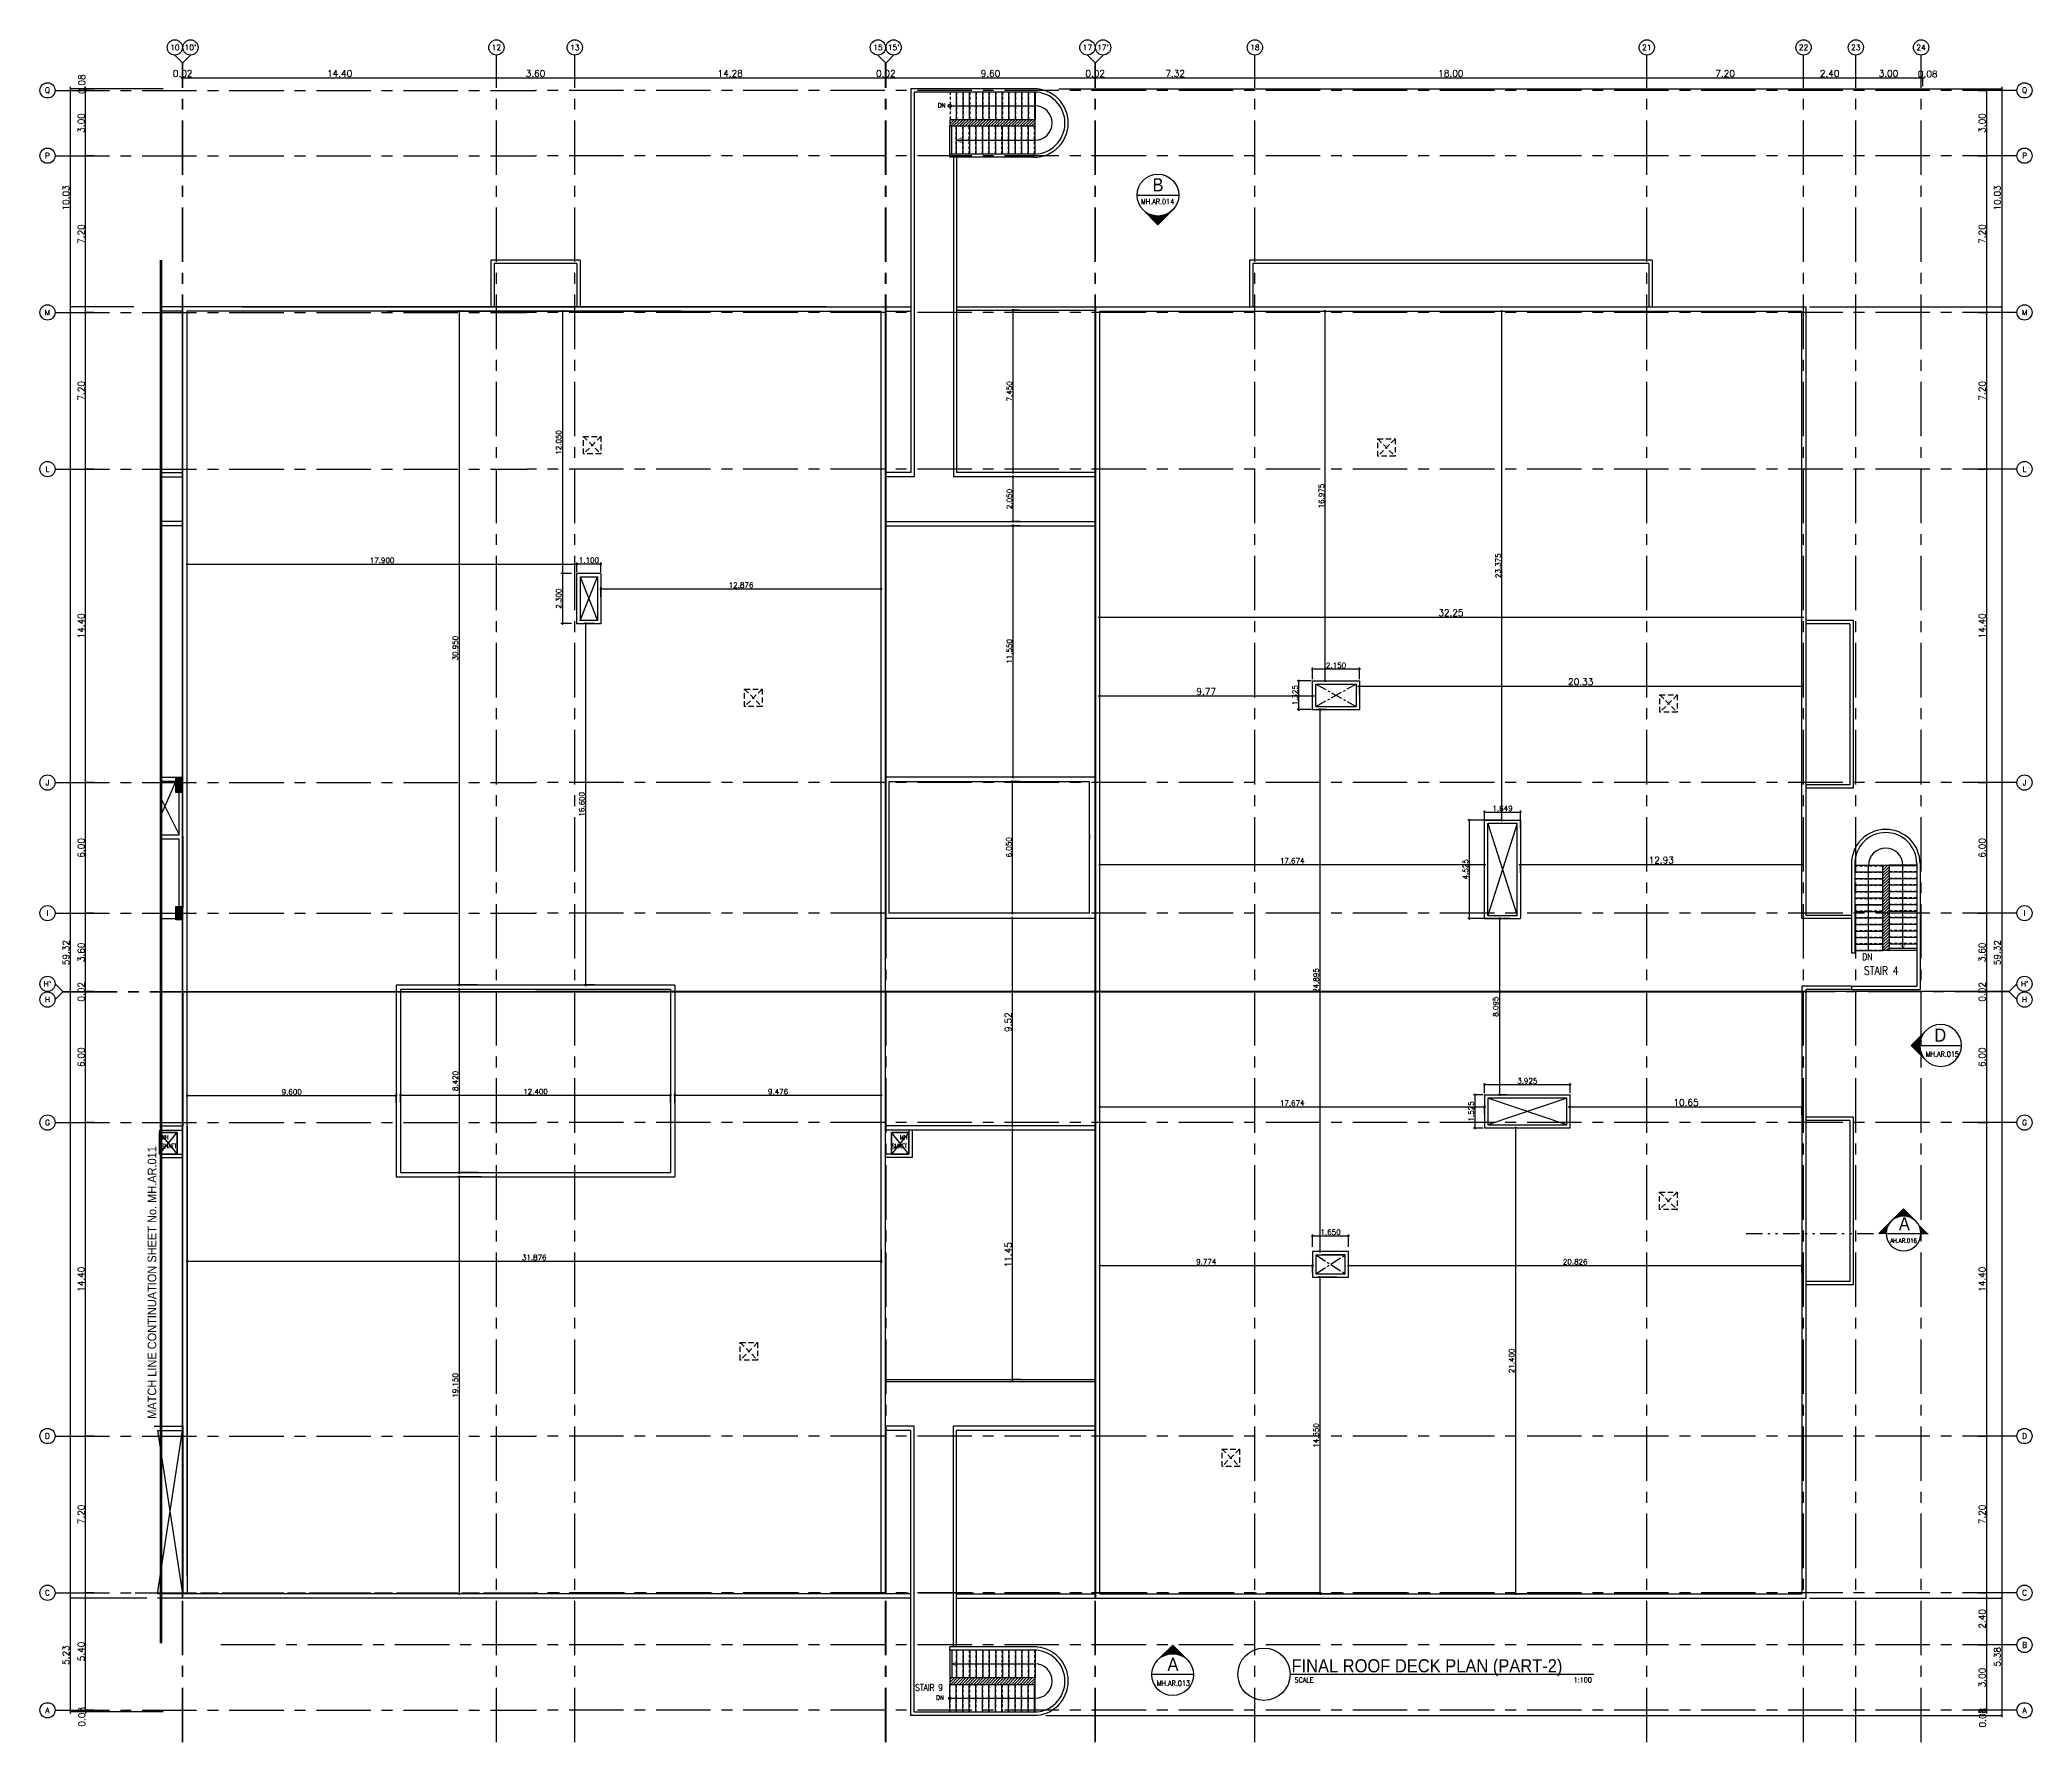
# Model space of a CAD drawing. Extents: x 88854.2 to 88945.7, y 39921.6 to 39999.8.
import ezdxf
from ezdxf.enums import TextEntityAlignment as Align

# ---------------------------------------------------------------- set-up
doc = ezdxf.new("R2010")
doc.units = 0
doc.header["$MEASUREMENT"] = 0
doc.header["$PDMODE"] = 34
for name, pattern in [('2DASHES', [1.7, 0.75, -0.25, 0.1, -0.25, 0.1, -0.25]), ('CENTER2', [1.125, 0.75, -0.125, 0.125, -0.125]), ('CENTERX2', [4, 2.5, -0.5, 0.5, -0.5]), ('HIDDEN', [0.375, 0.25, -0.125]), ('HIDDEN2', [0.1875, 0.125, -0.0625])]:
    doc.linetypes.add(name, pattern=pattern)
doc.layers.get('0').update_dxf_attribs({"linetype": 'CONTINUOUS'})
doc.layers.get('DEFPOINTS').update_dxf_attribs({"linetype": 'CONTINUOUS'})
for name, color, linetype in [('AX', 6, 'CONTINUOUS'), ('AX-CR', 2, 'CONTINUOUS'), ('AX-DIM', 4, 'CONTINUOUS'), ('AX-TXT', 2, 'CONTINUOUS'), ('AXES', 11, 'CENTERX2'), ('COL', 2, 'CONTINUOUS'), ('DimRoof', 4, 'CONTINUOUS'), ('DOOR', 7, 'CONTINUOUS'), ('EJ', 9, 'CONTINUOUS'), ('ELEV', 2, 'CONTINUOUS'), ('HAT', 8, 'CONTINUOUS'), ('Hatch', 11, 'CONTINUOUS'), ('IND-ES', 6, 'CONTINUOUS'), ('IND-ES-L', 6, '2DASHES'), ('IND-ES-TXT', 4, 'CONTINUOUS'), ('PROJ-L', 3, 'CONTINUOUS'), ('RM-NAME', 5, 'CONTINUOUS'), ('ROOF', 2, 'CONTINUOUS'), ('SEC-MRK', 7, 'CONTINUOUS'), ('SHAFT', 4, 'CONTINUOUS'), ('STR', 5, 'CONTINUOUS'), ('TXT', 2, 'CONTINUOUS'), ('TXT1', 2, 'CONTINUOUS'), ('WALL', 2, 'CONTINUOUS')]:
    doc.layers.add(name, color=color, linetype=linetype)
doc.styles.add('ROMANS', font='ROMANS.shx')
doc.styles.add('S5', font='simplex.shx', dxfattribs={"width": 0.77})
doc.styles.add('TTXT', font='swisse.ttf', dxfattribs={"width": 0.6})
doc.dimstyles.new('DIM-OUT', dxfattribs={"dimscale": 0, "dimtxt": 0.3, "dimasz": 0.08, "dimexe": 0.02, "dimexo": 0.02, "dimgap": 0.05, "dimtad": 1, "dimzin": 0, "dimdsep": 46, "dimtxsty": 'ROMANS', "dimblk1": 'ARCHTICK', "dimblk2": 'ARCHTICK', "dimsah": 1, "dimcen": 0.01, "dimdle": 0.08, "dimclrd": 4, "dimclre": 4, "dimclrt": 2, "dimadec": 0, "dimazin": 0, "dimtp": 2, "dimtm": 2, "dimtfac": 0.114286, "dimtix": 1, "dimtmove": 2, "dimatfit": 3, "dimldrblk": 'ARCHTICK', "dimfxl": 0, "dimtolj": 1, "dimtzin": 0, "dimarcsym": 0})
doc.dimstyles.new('STANDARD in', dxfattribs={"dimtxt": 0.24, "dimasz": 0.1, "dimexe": 0.07, "dimexo": 0.07, "dimgap": 0.05, "dimtad": 1, "dimdec": 3, "dimzin": 0, "dimdsep": 46, "dimtxsty": 'ROMANS', "dimblk": 'ARCHTICK', "dimcen": 0.05, "dimdle": 0.05, "dimclrd": 4, "dimclre": 4, "dimclrt": 2, "dimadec": 0, "dimazin": 0, "dimtfac": 1, "dimtdec": 3, "dimtmove": 2, "dimatfit": 3, "dimfxl": 0, "dimtolj": 1, "dimtzin": 0, "dimarcsym": 0})
pattern_1 = [(45, (-0.10427, 7e-12), (-0.06629126074, 0.06629126074), [])]

# ---------------------------------------------------------------- blocks, each defined once
blk = doc.blocks.new('AXU')
at = {"layer": 'AX-CR'}
blk.add_circle((0, 350), 350, dxfattribs=at)
at = {"layer": 'AX-TXT', "style": 'ROMANS'}
blk.add_attdef('AX', text='', height=250, dxfattribs=at).set_placement((0, 350), align=Align.MIDDLE)
blk = doc.blocks.new('_ARCHTICK')
at = {"color": 0, "linetype": 'ByBlock', "const_width": 0.15}
blk.add_lwpolyline([(-0.5, -0.5), (0.5, 0.5)], dxfattribs=at)
blk = doc.blocks.new('*D7')
at = {"layer": 'AX-DIM', "color": 4, "lineweight": -2}
for p, q in [((88909.93, 39998.077), (88928.09, 39998.077)), ((88910.01, 39997.697), (88910.01, 39998.097)), ((88928.01, 39997.697), (88928.01, 39998.097))]:
    blk.add_line(p, q, dxfattribs=at)
at = {"layer": 'DEFPOINTS', "color": 0}
for p in [(88928.01, 39998.077), (88910.01, 39997.677), (88928.01, 39997.677)]:
    blk.add_point(p, dxfattribs=at)
at = {"layer": 'AX-DIM', "color": 4, "lineweight": -2, "xscale": 0.08, "yscale": 0.08, "zscale": 0.08, "rotation": 180}
blk.add_blockref('_ARCHTICK', (88910.01, 39998.077), dxfattribs=at)
at = {"layer": 'AX-DIM', "color": 4, "lineweight": -2, "xscale": 0.08, "yscale": 0.08, "zscale": 0.08}
blk.add_blockref('_ARCHTICK', (88928.01, 39998.077), dxfattribs=at)
at = {"layer": 'AX-DIM', "color": 2, "insert": (88919.01, 39998.277), "char_height": 0.3, "attachment_point": 5, "style": 'ROMANS'}
blk.add_mtext('\\A1;18.00', dxfattribs=at)
blk = doc.blocks.new('*D8')
at = {"layer": 'AX-DIM', "color": 4, "lineweight": -2}
for p, q in [((88901.005, 39997.575), (88944.33, 39997.575)), ((88944.31, 39997.655), (88944.31, 39987.47)), ((88943.63, 39987.55), (88944.33, 39987.55))]:
    blk.add_line(p, q, dxfattribs=at)
at = {"layer": 'DEFPOINTS', "color": 0}
for p in [(88900.985, 39997.575), (88943.61, 39987.55), (88944.31, 39987.55)]:
    blk.add_point(p, dxfattribs=at)
at = {"layer": 'AX-DIM', "color": 4, "lineweight": -2, "xscale": 0.08, "yscale": 0.08, "zscale": 0.08}
for p, rotation in [((88944.31, 39997.575), 90), ((88944.31, 39987.55), 270)]:
    blk.add_blockref('_ARCHTICK', p, dxfattribs=dict(at, rotation=rotation))
at = {"layer": 'AX-DIM', "color": 2, "insert": (88944.11, 39992.562), "char_height": 0.3, "attachment_point": 5, "rotation": 90, "style": 'ROMANS'}
blk.add_mtext('\\A1;10.03', dxfattribs=at)
blk = doc.blocks.new('*D9')
at = {"layer": 'AX-DIM', "color": 4, "lineweight": -2}
for p, q in [((88943.63, 39928.23), (88944.33, 39928.23)), ((88944.31, 39928.31), (88944.31, 39922.765)), ((88900.401, 39922.845), (88944.33, 39922.845))]:
    blk.add_line(p, q, dxfattribs=at)
at = {"layer": 'DEFPOINTS', "color": 0}
for p in [(88943.61, 39928.23), (88900.381, 39922.845), (88944.31, 39922.845)]:
    blk.add_point(p, dxfattribs=at)
at = {"layer": 'AX-DIM', "color": 4, "lineweight": -2, "xscale": 0.08, "yscale": 0.08, "zscale": 0.08}
for p, rotation in [((88944.31, 39928.23), 90), ((88944.31, 39922.845), 270)]:
    blk.add_blockref('_ARCHTICK', p, dxfattribs=dict(at, rotation=rotation))
at = {"layer": 'AX-DIM', "color": 2, "insert": (88944.11, 39925.537), "char_height": 0.3, "attachment_point": 5, "rotation": 90, "style": 'ROMANS'}
blk.add_mtext('\\A1;5.38', dxfattribs=at)
blk = doc.blocks.new('*D10')
at = {"layer": 'AX-DIM', "color": 4, "lineweight": -2}
for p, q in [((88878.69, 39998.077), (88893.126, 39998.077)), ((88878.77, 39997.697), (88878.77, 39998.097)), ((88893.046, 39997.697), (88893.046, 39998.097))]:
    blk.add_line(p, q, dxfattribs=at)
at = {"layer": 'DEFPOINTS', "color": 0}
for p in [(88893.046, 39998.077), (88878.77, 39997.677), (88893.046, 39997.677)]:
    blk.add_point(p, dxfattribs=at)
at = {"layer": 'AX-DIM', "color": 4, "lineweight": -2, "xscale": 0.08, "yscale": 0.08, "zscale": 0.08, "rotation": 180}
blk.add_blockref('_ARCHTICK', (88878.77, 39998.077), dxfattribs=at)
at = {"layer": 'AX-DIM', "color": 4, "lineweight": -2, "xscale": 0.08, "yscale": 0.08, "zscale": 0.08}
blk.add_blockref('_ARCHTICK', (88893.046, 39998.077), dxfattribs=at)
at = {"layer": 'AX-DIM', "color": 2, "insert": (88885.908, 39998.277), "char_height": 0.3, "attachment_point": 5, "style": 'ROMANS'}
blk.add_mtext('\\A1;14.28', dxfattribs=at)
blk = doc.blocks.new('*D11')
at = {"layer": 'AX-DIM', "color": 4, "lineweight": -2}
for p, q in [((88892.986, 39998.077), (88902.746, 39998.077)), ((88893.066, 39997.697), (88893.066, 39998.097)), ((88902.666, 39997.697), (88902.666, 39998.097))]:
    blk.add_line(p, q, dxfattribs=at)
at = {"layer": 'DEFPOINTS', "color": 0}
for p in [(88902.666, 39998.077), (88893.066, 39997.677), (88902.666, 39997.677)]:
    blk.add_point(p, dxfattribs=at)
at = {"layer": 'AX-DIM', "color": 4, "lineweight": -2, "xscale": 0.08, "yscale": 0.08, "zscale": 0.08, "rotation": 180}
blk.add_blockref('_ARCHTICK', (88893.066, 39998.077), dxfattribs=at)
at = {"layer": 'AX-DIM', "color": 4, "lineweight": -2, "xscale": 0.08, "yscale": 0.08, "zscale": 0.08}
blk.add_blockref('_ARCHTICK', (88902.666, 39998.077), dxfattribs=at)
at = {"layer": 'AX-DIM', "color": 2, "insert": (88897.866, 39998.277), "char_height": 0.3, "attachment_point": 5, "style": 'ROMANS'}
blk.add_mtext('\\A1;9.60', dxfattribs=at)
blk = doc.blocks.new('*D12')
at = {"layer": 'AX-DIM', "color": 4, "lineweight": -2}
for p, q in [((88893.046, 39998.077), (88892.966, 39998.077)), ((88893.046, 39997.697), (88893.046, 39998.097)), ((88893.046, 39998.077), (88893.066, 39998.077)), ((88893.066, 39997.697), (88893.066, 39998.097)), ((88893.066, 39998.077), (88893.146, 39998.077))]:
    blk.add_line(p, q, dxfattribs=at)
at = {"layer": 'DEFPOINTS', "color": 0}
for p in [(88893.066, 39998.077), (88893.046, 39997.677), (88893.066, 39997.677)]:
    blk.add_point(p, dxfattribs=at)
at = {"layer": 'AX-DIM', "color": 4, "lineweight": -2, "xscale": 0.08, "yscale": 0.08, "zscale": 0.08}
blk.add_blockref('_ARCHTICK', (88893.046, 39998.077), dxfattribs=at)
at = {"layer": 'AX-DIM', "color": 4, "lineweight": -2, "xscale": 0.08, "yscale": 0.08, "zscale": 0.08, "rotation": 180}
blk.add_blockref('_ARCHTICK', (88893.066, 39998.077), dxfattribs=at)
at = {"layer": 'AX-DIM', "color": 2, "insert": (88893.056, 39998.277), "char_height": 0.3, "attachment_point": 5, "style": 'ROMANS'}
blk.add_mtext('\\A1;0.02', dxfattribs=at)
blk = doc.blocks.new('*D13')
at = {"layer": 'AX-DIM', "color": 4, "lineweight": -2}
for p, q in [((88902.666, 39998.077), (88902.586, 39998.077)), ((88902.666, 39997.697), (88902.666, 39998.097)), ((88902.666, 39998.077), (88902.686, 39998.077)), ((88902.686, 39997.697), (88902.686, 39998.097)), ((88902.686, 39998.077), (88902.766, 39998.077))]:
    blk.add_line(p, q, dxfattribs=at)
at = {"layer": 'DEFPOINTS', "color": 0}
for p in [(88902.686, 39998.077), (88902.666, 39997.677), (88902.686, 39997.677)]:
    blk.add_point(p, dxfattribs=at)
at = {"layer": 'AX-DIM', "color": 4, "lineweight": -2, "xscale": 0.08, "yscale": 0.08, "zscale": 0.08}
blk.add_blockref('_ARCHTICK', (88902.666, 39998.077), dxfattribs=at)
at = {"layer": 'AX-DIM', "color": 4, "lineweight": -2, "xscale": 0.08, "yscale": 0.08, "zscale": 0.08, "rotation": 180}
blk.add_blockref('_ARCHTICK', (88902.686, 39998.077), dxfattribs=at)
at = {"layer": 'AX-DIM', "color": 2, "insert": (88902.676, 39998.277), "char_height": 0.3, "attachment_point": 5, "style": 'ROMANS'}
blk.add_mtext('\\A1;0.02', dxfattribs=at)
blk = doc.blocks.new('*D14')
at = {"layer": 'AX-DIM', "color": 4, "lineweight": -2}
for p, q in [((88935.48, 39987.55), (88944.33, 39987.55)), ((88944.31, 39987.63), (88944.31, 39928.15)), ((88935.48, 39928.23), (88944.33, 39928.23))]:
    blk.add_line(p, q, dxfattribs=at)
at = {"layer": 'DEFPOINTS', "color": 0}
for p in [(88935.46, 39987.55), (88935.46, 39928.23), (88944.31, 39928.23)]:
    blk.add_point(p, dxfattribs=at)
at = {"layer": 'AX-DIM', "color": 4, "lineweight": -2, "xscale": 0.08, "yscale": 0.08, "zscale": 0.08}
for p, rotation in [((88944.31, 39987.55), 90), ((88944.31, 39928.23), 270)]:
    blk.add_blockref('_ARCHTICK', p, dxfattribs=dict(at, rotation=rotation))
at = {"layer": 'AX-DIM', "color": 2, "insert": (88944.11, 39957.89), "char_height": 0.3, "attachment_point": 5, "rotation": 90, "style": 'ROMANS'}
blk.add_mtext('\\A1;59.32', dxfattribs=at)
blk = doc.blocks.new('*D15')
at = {"layer": 'AX-DIM', "color": 4, "lineweight": -2}
for p, q in [((88943.23, 39965.7), (88943.63, 39965.7)), ((88943.61, 39965.78), (88943.61, 39959.62)), ((88943.23, 39959.7), (88943.63, 39959.7))]:
    blk.add_line(p, q, dxfattribs=at)
at = {"layer": 'DEFPOINTS', "color": 0}
for p in [(88943.21, 39965.7), (88943.21, 39959.7), (88943.61, 39959.7)]:
    blk.add_point(p, dxfattribs=at)
at = {"layer": 'AX-DIM', "color": 4, "lineweight": -2, "xscale": 0.08, "yscale": 0.08, "zscale": 0.08}
for p, rotation in [((88943.61, 39965.7), 90), ((88943.61, 39959.7), 270)]:
    blk.add_blockref('_ARCHTICK', p, dxfattribs=dict(at, rotation=rotation))
at = {"layer": 'AX-DIM', "color": 2, "insert": (88943.41, 39962.7), "char_height": 0.3, "attachment_point": 5, "rotation": 90, "style": 'ROMANS'}
blk.add_mtext('\\A1;6.00', dxfattribs=at)
blk = doc.blocks.new('*D16')
at = {"layer": 'AX-DIM', "color": 4, "lineweight": -2}
for p, q in [((88943.61, 39935.76), (88943.61, 39928.4)), ((88943.23, 39935.68), (88943.63, 39935.68)), ((88943.23, 39928.48), (88943.63, 39928.48))]:
    blk.add_line(p, q, dxfattribs=at)
at = {"layer": 'DEFPOINTS', "color": 0}
for p in [(88943.21, 39935.68), (88943.21, 39928.48), (88943.61, 39928.48)]:
    blk.add_point(p, dxfattribs=at)
at = {"layer": 'AX-DIM', "color": 4, "lineweight": -2, "xscale": 0.08, "yscale": 0.08, "zscale": 0.08}
for p, rotation in [((88943.61, 39935.68), 90), ((88943.61, 39928.48), 270)]:
    blk.add_blockref('_ARCHTICK', p, dxfattribs=dict(at, rotation=rotation))
at = {"layer": 'AX-DIM', "color": 2, "insert": (88943.41, 39932.08), "char_height": 0.3, "attachment_point": 5, "rotation": 90, "style": 'ROMANS'}
blk.add_mtext('\\A1;7.20', dxfattribs=at)
blk = doc.blocks.new('*D17')
at = {"layer": 'AX-DIM', "color": 4, "lineweight": -2}
for p, q in [((88943.23, 39928.48), (88943.63, 39928.48)), ((88943.61, 39928.56), (88943.61, 39926)), ((88943.23, 39926.08), (88943.63, 39926.08))]:
    blk.add_line(p, q, dxfattribs=at)
at = {"layer": 'DEFPOINTS', "color": 0}
for p in [(88943.21, 39928.48), (88943.21, 39926.08), (88943.61, 39926.08)]:
    blk.add_point(p, dxfattribs=at)
at = {"layer": 'AX-DIM', "color": 4, "lineweight": -2, "xscale": 0.08, "yscale": 0.08, "zscale": 0.08}
for p, rotation in [((88943.61, 39928.48), 90), ((88943.61, 39926.08), 270)]:
    blk.add_blockref('_ARCHTICK', p, dxfattribs=dict(at, rotation=rotation))
at = {"layer": 'AX-DIM', "color": 2, "insert": (88943.41, 39927.28), "char_height": 0.3, "attachment_point": 5, "rotation": 90, "style": 'ROMANS'}
blk.add_mtext('\\A1;2.40', dxfattribs=at)
blk = doc.blocks.new('*D18')
at = {"layer": 'AX-DIM', "color": 4, "lineweight": -2}
for p, q in [((88943.23, 39926.08), (88943.63, 39926.08)), ((88943.61, 39926.16), (88943.61, 39923)), ((88943.23, 39923.08), (88943.63, 39923.08))]:
    blk.add_line(p, q, dxfattribs=at)
at = {"layer": 'DEFPOINTS', "color": 0}
for p in [(88943.21, 39926.08), (88943.21, 39923.08), (88943.61, 39923.08)]:
    blk.add_point(p, dxfattribs=at)
at = {"layer": 'AX-DIM', "color": 4, "lineweight": -2, "xscale": 0.08, "yscale": 0.08, "zscale": 0.08}
for p, rotation in [((88943.61, 39926.08), 90), ((88943.61, 39923.08), 270)]:
    blk.add_blockref('_ARCHTICK', p, dxfattribs=dict(at, rotation=rotation))
at = {"layer": 'AX-DIM', "color": 2, "insert": (88943.41, 39924.58), "char_height": 0.3, "attachment_point": 5, "rotation": 90, "style": 'ROMANS'}
blk.add_mtext('\\A1;3.00', dxfattribs=at)
blk = doc.blocks.new('AXR')
at = {"layer": 'AX-CR'}
blk.add_circle((350, 0), 350, dxfattribs=at)
at = {"layer": 'AX-TXT', "style": 'ROMANS'}
blk.add_attdef('AX', text='', height=250, dxfattribs=at).set_placement((350, 0), align=Align.MIDDLE)
blk = doc.blocks.new('*D19')
at = {"layer": 'AX-DIM', "color": 4, "lineweight": -2}
for p, q in [((88943.23, 39923.08), (88943.63, 39923.08)), ((88943.23, 39923.005), (88943.63, 39923.005)), ((88943.61, 39923.08), (88943.61, 39923.16)), ((88943.61, 39923.08), (88943.61, 39923.005)), ((88943.61, 39923.005), (88943.61, 39922.925))]:
    blk.add_line(p, q, dxfattribs=at)
at = {"layer": 'DEFPOINTS', "color": 0}
for p in [(88943.21, 39923.08), (88943.21, 39923.005), (88943.61, 39923.005)]:
    blk.add_point(p, dxfattribs=at)
at = {"layer": 'AX-DIM', "color": 4, "lineweight": -2, "xscale": 0.08, "yscale": 0.08, "zscale": 0.08}
for p, rotation in [((88943.61, 39923.08), 270), ((88943.61, 39923.005), 90)]:
    blk.add_blockref('_ARCHTICK', p, dxfattribs=dict(at, rotation=rotation))
at = {"layer": 'AX-DIM', "color": 2, "insert": (88943.435, 39922.74), "char_height": 0.3, "attachment_point": 5, "rotation": 90, "style": 'ROMANS'}
blk.add_mtext('\\A1;0.08', dxfattribs=at)
blk = doc.blocks.new('*D20')
at = {"layer": 'AX-DIM', "color": 4, "lineweight": -2}
for p, q in [((88943.23, 39950.08), (88943.63, 39950.08)), ((88943.61, 39950.16), (88943.61, 39935.6)), ((88943.23, 39935.68), (88943.63, 39935.68))]:
    blk.add_line(p, q, dxfattribs=at)
at = {"layer": 'DEFPOINTS', "color": 0}
for p in [(88943.21, 39950.08), (88943.21, 39935.68), (88943.61, 39935.68)]:
    blk.add_point(p, dxfattribs=at)
at = {"layer": 'AX-DIM', "color": 4, "lineweight": -2, "xscale": 0.08, "yscale": 0.08, "zscale": 0.08}
for p, rotation in [((88943.61, 39950.08), 90), ((88943.61, 39935.68), 270)]:
    blk.add_blockref('_ARCHTICK', p, dxfattribs=dict(at, rotation=rotation))
at = {"layer": 'AX-DIM', "color": 2, "insert": (88943.41, 39942.88), "char_height": 0.3, "attachment_point": 5, "rotation": 90, "style": 'ROMANS'}
blk.add_mtext('\\A1;14.40', dxfattribs=at)
blk = doc.blocks.new('*D21')
at = {"layer": 'AX-DIM', "color": 4, "lineweight": -2}
for p, q in [((88943.23, 39956.08), (88943.63, 39956.08)), ((88943.61, 39956.16), (88943.61, 39950)), ((88943.23, 39950.08), (88943.63, 39950.08))]:
    blk.add_line(p, q, dxfattribs=at)
at = {"layer": 'DEFPOINTS', "color": 0}
for p in [(88943.21, 39956.08), (88943.21, 39950.08), (88943.61, 39950.08)]:
    blk.add_point(p, dxfattribs=at)
at = {"layer": 'AX-DIM', "color": 4, "lineweight": -2, "xscale": 0.08, "yscale": 0.08, "zscale": 0.08}
for p, rotation in [((88943.61, 39956.08), 90), ((88943.61, 39950.08), 270)]:
    blk.add_blockref('_ARCHTICK', p, dxfattribs=dict(at, rotation=rotation))
at = {"layer": 'AX-DIM', "color": 2, "insert": (88943.41, 39953.08), "char_height": 0.3, "attachment_point": 5, "rotation": 90, "style": 'ROMANS'}
blk.add_mtext('\\A1;6.00', dxfattribs=at)
blk = doc.blocks.new('*D22')
at = {"layer": 'AX-DIM', "color": 4, "lineweight": -2}
for p, q in [((88943.23, 39959.7), (88943.63, 39959.7)), ((88943.61, 39959.78), (88943.61, 39956.02)), ((88943.23, 39956.1), (88943.63, 39956.1))]:
    blk.add_line(p, q, dxfattribs=at)
at = {"layer": 'DEFPOINTS', "color": 0}
for p in [(88943.21, 39959.7), (88943.21, 39956.1), (88943.61, 39956.1)]:
    blk.add_point(p, dxfattribs=at)
at = {"layer": 'AX-DIM', "color": 4, "lineweight": -2, "xscale": 0.08, "yscale": 0.08, "zscale": 0.08}
for p, rotation in [((88943.61, 39959.7), 90), ((88943.61, 39956.1), 270)]:
    blk.add_blockref('_ARCHTICK', p, dxfattribs=dict(at, rotation=rotation))
at = {"layer": 'AX-DIM', "color": 2, "insert": (88943.41, 39957.9), "char_height": 0.3, "attachment_point": 5, "rotation": 90, "style": 'ROMANS'}
blk.add_mtext('\\A1;3.60', dxfattribs=at)
blk = doc.blocks.new('*D23')
at = {"layer": 'AX-DIM', "color": 4, "lineweight": -2}
for p, q in [((88943.23, 39956.1), (88943.63, 39956.1)), ((88943.23, 39956.08), (88943.63, 39956.08)), ((88943.61, 39956.1), (88943.61, 39956.18)), ((88943.61, 39956.1), (88943.61, 39956.08)), ((88943.61, 39956.08), (88943.61, 39956))]:
    blk.add_line(p, q, dxfattribs=at)
at = {"layer": 'DEFPOINTS', "color": 0}
for p in [(88943.21, 39956.1), (88943.21, 39956.08), (88943.61, 39956.08)]:
    blk.add_point(p, dxfattribs=at)
at = {"layer": 'AX-DIM', "color": 4, "lineweight": -2, "xscale": 0.08, "yscale": 0.08, "zscale": 0.08}
for p, rotation in [((88943.61, 39956.1), 270), ((88943.61, 39956.08), 90)]:
    blk.add_blockref('_ARCHTICK', p, dxfattribs=dict(at, rotation=rotation))
at = {"layer": 'AX-DIM', "color": 2, "insert": (88943.41, 39956.09), "char_height": 0.3, "attachment_point": 5, "rotation": 90, "style": 'ROMANS'}
blk.add_mtext('\\A1;0.02', dxfattribs=at)
blk = doc.blocks.new('*D24')
at = {"layer": 'AX-DIM', "color": 4, "lineweight": -2}
for p, q in [((88943.23, 39994.5), (88943.63, 39994.5)), ((88943.61, 39994.58), (88943.61, 39987.22)), ((88943.23, 39987.3), (88943.63, 39987.3))]:
    blk.add_line(p, q, dxfattribs=at)
at = {"layer": 'DEFPOINTS', "color": 0}
for p in [(88943.21, 39994.5), (88943.21, 39987.3), (88943.61, 39987.3)]:
    blk.add_point(p, dxfattribs=at)
at = {"layer": 'AX-DIM', "color": 4, "lineweight": -2, "xscale": 0.08, "yscale": 0.08, "zscale": 0.08}
for p, rotation in [((88943.61, 39994.5), 90), ((88943.61, 39987.3), 270)]:
    blk.add_blockref('_ARCHTICK', p, dxfattribs=dict(at, rotation=rotation))
at = {"layer": 'AX-DIM', "color": 2, "insert": (88943.41, 39990.9), "char_height": 0.3, "attachment_point": 5, "rotation": 90, "style": 'ROMANS'}
blk.add_mtext('\\A1;7.20', dxfattribs=at)
blk = doc.blocks.new('*D25')
at = {"layer": 'AX-DIM', "color": 4, "lineweight": -2}
for p, q in [((88943.23, 39980.1), (88943.63, 39980.1)), ((88943.61, 39980.18), (88943.61, 39965.62)), ((88943.23, 39965.7), (88943.63, 39965.7))]:
    blk.add_line(p, q, dxfattribs=at)
at = {"layer": 'DEFPOINTS', "color": 0}
for p in [(88943.21, 39980.1), (88943.21, 39965.7), (88943.61, 39965.7)]:
    blk.add_point(p, dxfattribs=at)
at = {"layer": 'AX-DIM', "color": 4, "lineweight": -2, "xscale": 0.08, "yscale": 0.08, "zscale": 0.08}
for p, rotation in [((88943.61, 39980.1), 90), ((88943.61, 39965.7), 270)]:
    blk.add_blockref('_ARCHTICK', p, dxfattribs=dict(at, rotation=rotation))
at = {"layer": 'AX-DIM', "color": 2, "insert": (88943.41, 39972.9), "char_height": 0.3, "attachment_point": 5, "rotation": 90, "style": 'ROMANS'}
blk.add_mtext('\\A1;14.40', dxfattribs=at)
blk = doc.blocks.new('*D26')
at = {"layer": 'AX-DIM', "color": 4, "lineweight": -2}
for p, q in [((88943.23, 39987.3), (88943.63, 39987.3)), ((88943.61, 39987.38), (88943.61, 39980.02)), ((88943.23, 39980.1), (88943.63, 39980.1))]:
    blk.add_line(p, q, dxfattribs=at)
at = {"layer": 'DEFPOINTS', "color": 0}
for p in [(88943.21, 39987.3), (88943.21, 39980.1), (88943.61, 39980.1)]:
    blk.add_point(p, dxfattribs=at)
at = {"layer": 'AX-DIM', "color": 4, "lineweight": -2, "xscale": 0.08, "yscale": 0.08, "zscale": 0.08}
for p, rotation in [((88943.61, 39987.3), 90), ((88943.61, 39980.1), 270)]:
    blk.add_blockref('_ARCHTICK', p, dxfattribs=dict(at, rotation=rotation))
at = {"layer": 'AX-DIM', "color": 2, "insert": (88943.41, 39983.7), "char_height": 0.3, "attachment_point": 5, "rotation": 90, "style": 'ROMANS'}
blk.add_mtext('\\A1;7.20', dxfattribs=at)
blk = doc.blocks.new('*D27')
at = {"layer": 'AX-DIM', "color": 4, "lineweight": -2}
for p, q in [((88927.93, 39998.077), (88935.29, 39998.077)), ((88928.01, 39997.697), (88928.01, 39998.097)), ((88935.21, 39997.697), (88935.21, 39998.097))]:
    blk.add_line(p, q, dxfattribs=at)
at = {"layer": 'DEFPOINTS', "color": 0}
for p in [(88935.21, 39998.077), (88928.01, 39997.677), (88935.21, 39997.677)]:
    blk.add_point(p, dxfattribs=at)
at = {"layer": 'AX-DIM', "color": 4, "lineweight": -2, "xscale": 0.08, "yscale": 0.08, "zscale": 0.08, "rotation": 180}
blk.add_blockref('_ARCHTICK', (88928.01, 39998.077), dxfattribs=at)
at = {"layer": 'AX-DIM', "color": 4, "lineweight": -2, "xscale": 0.08, "yscale": 0.08, "zscale": 0.08}
blk.add_blockref('_ARCHTICK', (88935.21, 39998.077), dxfattribs=at)
at = {"layer": 'AX-DIM', "color": 2, "insert": (88931.61, 39998.277), "char_height": 0.3, "attachment_point": 5, "style": 'ROMANS'}
blk.add_mtext('\\A1;7.20', dxfattribs=at)
blk = doc.blocks.new('*D28')
at = {"layer": 'AX-DIM', "color": 4, "lineweight": -2}
for p, q in [((88935.13, 39998.077), (88937.69, 39998.077)), ((88935.21, 39997.697), (88935.21, 39998.097)), ((88937.61, 39997.697), (88937.61, 39998.097))]:
    blk.add_line(p, q, dxfattribs=at)
at = {"layer": 'DEFPOINTS', "color": 0}
for p in [(88937.61, 39998.077), (88935.21, 39997.677), (88937.61, 39997.677)]:
    blk.add_point(p, dxfattribs=at)
at = {"layer": 'AX-DIM', "color": 4, "lineweight": -2, "xscale": 0.08, "yscale": 0.08, "zscale": 0.08, "rotation": 180}
blk.add_blockref('_ARCHTICK', (88935.21, 39998.077), dxfattribs=at)
at = {"layer": 'AX-DIM', "color": 4, "lineweight": -2, "xscale": 0.08, "yscale": 0.08, "zscale": 0.08}
blk.add_blockref('_ARCHTICK', (88937.61, 39998.077), dxfattribs=at)
at = {"layer": 'AX-DIM', "color": 2, "insert": (88936.41, 39998.277), "char_height": 0.3, "attachment_point": 5, "style": 'ROMANS'}
blk.add_mtext('\\A1;2.40', dxfattribs=at)
blk = doc.blocks.new('*D29')
at = {"layer": 'AX-DIM', "color": 4, "lineweight": -2}
for p, q in [((88937.53, 39998.077), (88940.69, 39998.077)), ((88937.61, 39997.697), (88937.61, 39998.097)), ((88940.61, 39997.697), (88940.61, 39998.097))]:
    blk.add_line(p, q, dxfattribs=at)
at = {"layer": 'DEFPOINTS', "color": 0}
for p in [(88940.61, 39998.077), (88937.61, 39997.677), (88940.61, 39997.677)]:
    blk.add_point(p, dxfattribs=at)
at = {"layer": 'AX-DIM', "color": 4, "lineweight": -2, "xscale": 0.08, "yscale": 0.08, "zscale": 0.08, "rotation": 180}
blk.add_blockref('_ARCHTICK', (88937.61, 39998.077), dxfattribs=at)
at = {"layer": 'AX-DIM', "color": 4, "lineweight": -2, "xscale": 0.08, "yscale": 0.08, "zscale": 0.08}
blk.add_blockref('_ARCHTICK', (88940.61, 39998.077), dxfattribs=at)
at = {"layer": 'AX-DIM', "color": 2, "insert": (88939.11, 39998.277), "char_height": 0.3, "attachment_point": 5, "style": 'ROMANS'}
blk.add_mtext('\\A1;3.00', dxfattribs=at)
blk = doc.blocks.new('*D30')
at = {"layer": 'AX-DIM', "color": 4, "lineweight": -2}
for p, q in [((88940.61, 39998.077), (88940.53, 39998.077)), ((88940.61, 39997.697), (88940.61, 39998.097)), ((88940.61, 39998.077), (88940.685, 39998.077)), ((88940.685, 39997.697), (88940.685, 39998.097)), ((88940.685, 39998.077), (88940.765, 39998.077))]:
    blk.add_line(p, q, dxfattribs=at)
at = {"layer": 'DEFPOINTS', "color": 0}
for p in [(88940.685, 39998.077), (88940.61, 39997.677), (88940.685, 39997.677)]:
    blk.add_point(p, dxfattribs=at)
at = {"layer": 'AX-DIM', "color": 4, "lineweight": -2, "xscale": 0.08, "yscale": 0.08, "zscale": 0.08}
blk.add_blockref('_ARCHTICK', (88940.61, 39998.077), dxfattribs=at)
at = {"layer": 'AX-DIM', "color": 4, "lineweight": -2, "xscale": 0.08, "yscale": 0.08, "zscale": 0.08, "rotation": 180}
blk.add_blockref('_ARCHTICK', (88940.685, 39998.077), dxfattribs=at)
at = {"layer": 'AX-DIM', "color": 2, "insert": (88940.911, 39998.252), "char_height": 0.3, "attachment_point": 5, "style": 'ROMANS'}
blk.add_mtext('\\A1;0.08', dxfattribs=at)
blk = doc.blocks.new('*D31')
at = {"layer": 'AX-DIM', "color": 4, "lineweight": -2}
for p, q in [((88943.23, 39997.5), (88943.63, 39997.5)), ((88943.61, 39997.58), (88943.61, 39994.42)), ((88943.23, 39994.5), (88943.63, 39994.5))]:
    blk.add_line(p, q, dxfattribs=at)
at = {"layer": 'DEFPOINTS', "color": 0}
for p in [(88943.21, 39997.5), (88943.21, 39994.5), (88943.61, 39994.5)]:
    blk.add_point(p, dxfattribs=at)
at = {"layer": 'AX-DIM', "color": 4, "lineweight": -2, "xscale": 0.08, "yscale": 0.08, "zscale": 0.08}
for p, rotation in [((88943.61, 39997.5), 90), ((88943.61, 39994.5), 270)]:
    blk.add_blockref('_ARCHTICK', p, dxfattribs=dict(at, rotation=rotation))
at = {"layer": 'AX-DIM', "color": 2, "insert": (88943.41, 39996), "char_height": 0.3, "attachment_point": 5, "rotation": 90, "style": 'ROMANS'}
blk.add_mtext('\\A1;3.00', dxfattribs=at)
blk = doc.blocks.new('*D53')
at = {"layer": 'AX-DIM', "color": 4, "lineweight": -2}
for p, q in [((88856.681, 39959.7), (88856.281, 39959.7)), ((88856.301, 39956.02), (88856.301, 39959.78)), ((88856.681, 39956.1), (88856.281, 39956.1))]:
    blk.add_line(p, q, dxfattribs=at)
at = {"layer": 'DEFPOINTS', "color": 0}
for p in [(88856.301, 39959.7), (88856.701, 39959.7), (88856.701, 39956.1)]:
    blk.add_point(p, dxfattribs=at)
at = {"layer": 'AX-DIM', "color": 4, "lineweight": -2, "xscale": 0.08, "yscale": 0.08, "zscale": 0.08}
for p, rotation in [((88856.301, 39959.7), 90), ((88856.301, 39956.1), 270)]:
    blk.add_blockref('_ARCHTICK', p, dxfattribs=dict(at, rotation=rotation))
at = {"layer": 'AX-DIM', "color": 2, "insert": (88856.101, 39957.9), "char_height": 0.3, "attachment_point": 5, "rotation": 90, "style": 'ROMANS'}
blk.add_mtext('\\A1;3.60', dxfattribs=at)
blk = doc.blocks.new('*D45')
at = {"layer": 'AX-DIM', "color": 4, "lineweight": -2}
for p, q in [((88858.517, 39987.55), (88855.581, 39987.55)), ((88855.601, 39928.15), (88855.601, 39987.63)), ((88859.119, 39928.23), (88855.581, 39928.23))]:
    blk.add_line(p, q, dxfattribs=at)
at = {"layer": 'DEFPOINTS', "color": 0}
for p in [(88855.601, 39987.55), (88858.537, 39987.55), (88859.139, 39928.23)]:
    blk.add_point(p, dxfattribs=at)
at = {"layer": 'AX-DIM', "color": 4, "lineweight": -2, "xscale": 0.08, "yscale": 0.08, "zscale": 0.08}
for p, rotation in [((88855.601, 39987.55), 90), ((88855.601, 39928.23), 270)]:
    blk.add_blockref('_ARCHTICK', p, dxfattribs=dict(at, rotation=rotation))
at = {"layer": 'AX-DIM', "color": 2, "insert": (88855.401, 39957.89), "char_height": 0.3, "attachment_point": 5, "rotation": 90, "style": 'ROMANS'}
blk.add_mtext('\\A1;59.32', dxfattribs=at)
blk = doc.blocks.new('*D47')
at = {"layer": 'AX-DIM', "color": 4, "lineweight": -2}
for p, q in [((88856.281, 39928.23), (88855.581, 39928.23)), ((88855.601, 39922.925), (88855.601, 39928.31)), ((88859.863, 39923.005), (88855.581, 39923.005))]:
    blk.add_line(p, q, dxfattribs=at)
at = {"layer": 'DEFPOINTS', "color": 0}
for p in [(88855.601, 39928.23), (88856.301, 39928.23), (88859.883, 39923.005)]:
    blk.add_point(p, dxfattribs=at)
at = {"layer": 'AX-DIM', "color": 4, "lineweight": -2, "xscale": 0.08, "yscale": 0.08, "zscale": 0.08}
for p, rotation in [((88855.601, 39928.23), 90), ((88855.601, 39923.005), 270)]:
    blk.add_blockref('_ARCHTICK', p, dxfattribs=dict(at, rotation=rotation))
at = {"layer": 'AX-DIM', "color": 2, "insert": (88855.401, 39925.617), "char_height": 0.3, "attachment_point": 5, "rotation": 90, "style": 'ROMANS'}
blk.add_mtext('\\A1;5.23', dxfattribs=at)
blk = doc.blocks.new('*D48')
at = {"layer": 'AX-DIM', "color": 4, "lineweight": -2}
for p, q in [((88856.301, 39928.4), (88856.301, 39935.76)), ((88856.681, 39935.68), (88856.281, 39935.68)), ((88856.681, 39928.48), (88856.281, 39928.48))]:
    blk.add_line(p, q, dxfattribs=at)
at = {"layer": 'DEFPOINTS', "color": 0}
for p in [(88856.301, 39935.68), (88856.701, 39935.68), (88856.701, 39928.48)]:
    blk.add_point(p, dxfattribs=at)
at = {"layer": 'AX-DIM', "color": 4, "lineweight": -2, "xscale": 0.08, "yscale": 0.08, "zscale": 0.08}
for p, rotation in [((88856.301, 39935.68), 90), ((88856.301, 39928.48), 270)]:
    blk.add_blockref('_ARCHTICK', p, dxfattribs=dict(at, rotation=rotation))
at = {"layer": 'AX-DIM', "color": 2, "insert": (88856.101, 39932.08), "char_height": 0.3, "attachment_point": 5, "rotation": 90, "style": 'ROMANS'}
blk.add_mtext('\\A1;7.20', dxfattribs=at)
blk = doc.blocks.new('AXL')
at = {"layer": 'AX-CR'}
blk.add_circle((-350, 0), 350, dxfattribs=at)
at = {"layer": 'AX-TXT', "style": 'ROMANS'}
blk.add_attdef('AX', text='', height=250, dxfattribs=at).set_placement((-350, 0), align=Align.MIDDLE)
blk = doc.blocks.new('*D50')
at = {"layer": 'AX-DIM', "color": 4, "lineweight": -2}
for p, q in [((88856.681, 39928.48), (88856.281, 39928.48)), ((88856.301, 39923), (88856.301, 39928.56)), ((88856.681, 39923.08), (88856.281, 39923.08))]:
    blk.add_line(p, q, dxfattribs=at)
at = {"layer": 'DEFPOINTS', "color": 0}
for p in [(88856.301, 39928.48), (88856.701, 39928.48), (88856.701, 39923.08)]:
    blk.add_point(p, dxfattribs=at)
at = {"layer": 'AX-DIM', "color": 4, "lineweight": -2, "xscale": 0.08, "yscale": 0.08, "zscale": 0.08}
for p, rotation in [((88856.301, 39928.48), 90), ((88856.301, 39923.08), 270)]:
    blk.add_blockref('_ARCHTICK', p, dxfattribs=dict(at, rotation=rotation))
at = {"layer": 'AX-DIM', "color": 2, "insert": (88856.101, 39925.78), "char_height": 0.3, "attachment_point": 5, "rotation": 90, "style": 'ROMANS'}
blk.add_mtext('\\A1;5.40', dxfattribs=at)
blk = doc.blocks.new('*D49')
at = {"layer": 'AX-DIM', "color": 4, "lineweight": -2}
for p, q in [((88856.681, 39923.08), (88856.281, 39923.08)), ((88856.681, 39923.005), (88856.281, 39923.005)), ((88856.301, 39923.08), (88856.301, 39923.16)), ((88856.301, 39923.005), (88856.301, 39923.08)), ((88856.301, 39923.005), (88856.301, 39922.925))]:
    blk.add_line(p, q, dxfattribs=at)
at = {"layer": 'DEFPOINTS', "color": 0}
for p in [(88856.301, 39923.08), (88856.701, 39923.08), (88856.701, 39923.005)]:
    blk.add_point(p, dxfattribs=at)
at = {"layer": 'AX-DIM', "color": 4, "lineweight": -2, "xscale": 0.08, "yscale": 0.08, "zscale": 0.08}
for p, rotation in [((88856.301, 39923.08), 270), ((88856.301, 39923.005), 90)]:
    blk.add_blockref('_ARCHTICK', p, dxfattribs=dict(at, rotation=rotation))
at = {"layer": 'AX-DIM', "color": 2, "insert": (88856.126, 39922.776), "char_height": 0.3, "attachment_point": 5, "rotation": 90, "style": 'ROMANS'}
blk.add_mtext('\\A1;0.08', dxfattribs=at)
blk = doc.blocks.new('*D51')
at = {"layer": 'AX-DIM', "color": 4, "lineweight": -2}
for p, q in [((88856.681, 39950.08), (88856.281, 39950.08)), ((88856.301, 39935.6), (88856.301, 39950.16)), ((88856.681, 39935.68), (88856.281, 39935.68))]:
    blk.add_line(p, q, dxfattribs=at)
at = {"layer": 'DEFPOINTS', "color": 0}
for p in [(88856.301, 39950.08), (88856.701, 39950.08), (88856.701, 39935.68)]:
    blk.add_point(p, dxfattribs=at)
at = {"layer": 'AX-DIM', "color": 4, "lineweight": -2, "xscale": 0.08, "yscale": 0.08, "zscale": 0.08}
for p, rotation in [((88856.301, 39950.08), 90), ((88856.301, 39935.68), 270)]:
    blk.add_blockref('_ARCHTICK', p, dxfattribs=dict(at, rotation=rotation))
at = {"layer": 'AX-DIM', "color": 2, "insert": (88856.101, 39942.88), "char_height": 0.3, "attachment_point": 5, "rotation": 90, "style": 'ROMANS'}
blk.add_mtext('\\A1;14.40', dxfattribs=at)
blk = doc.blocks.new('*D52')
at = {"layer": 'AX-DIM', "color": 4, "lineweight": -2}
for p, q in [((88856.681, 39956.08), (88856.281, 39956.08)), ((88856.301, 39950), (88856.301, 39956.16)), ((88856.681, 39950.08), (88856.281, 39950.08))]:
    blk.add_line(p, q, dxfattribs=at)
at = {"layer": 'DEFPOINTS', "color": 0}
for p in [(88856.301, 39956.08), (88856.701, 39956.08), (88856.701, 39950.08)]:
    blk.add_point(p, dxfattribs=at)
at = {"layer": 'AX-DIM', "color": 4, "lineweight": -2, "xscale": 0.08, "yscale": 0.08, "zscale": 0.08}
for p, rotation in [((88856.301, 39956.08), 90), ((88856.301, 39950.08), 270)]:
    blk.add_blockref('_ARCHTICK', p, dxfattribs=dict(at, rotation=rotation))
at = {"layer": 'AX-DIM', "color": 2, "insert": (88856.101, 39953.08), "char_height": 0.3, "attachment_point": 5, "rotation": 90, "style": 'ROMANS'}
blk.add_mtext('\\A1;6.00', dxfattribs=at)
blk = doc.blocks.new('*D54')
at = {"layer": 'AX-DIM', "color": 4, "lineweight": -2}
for p, q in [((88856.681, 39956.1), (88856.281, 39956.1)), ((88856.681, 39956.08), (88856.281, 39956.08)), ((88856.301, 39956.1), (88856.301, 39956.18)), ((88856.301, 39956.08), (88856.301, 39956.1)), ((88856.301, 39956.08), (88856.301, 39956))]:
    blk.add_line(p, q, dxfattribs=at)
at = {"layer": 'DEFPOINTS', "color": 0}
for p in [(88856.301, 39956.1), (88856.701, 39956.1), (88856.701, 39956.08)]:
    blk.add_point(p, dxfattribs=at)
at = {"layer": 'AX-DIM', "color": 4, "lineweight": -2, "xscale": 0.08, "yscale": 0.08, "zscale": 0.08}
for p, rotation in [((88856.301, 39956.1), 270), ((88856.301, 39956.08), 90)]:
    blk.add_blockref('_ARCHTICK', p, dxfattribs=dict(at, rotation=rotation))
at = {"layer": 'AX-DIM', "color": 2, "insert": (88856.101, 39956.09), "char_height": 0.3, "attachment_point": 5, "rotation": 90, "style": 'ROMANS'}
blk.add_mtext('\\A1;0.02', dxfattribs=at)
blk = doc.blocks.new('*D39')
at = {"layer": 'AX-DIM', "color": 4, "lineweight": -2}
for p, q in [((88859.863, 39997.575), (88855.581, 39997.575)), ((88855.601, 39987.47), (88855.601, 39997.655)), ((88856.281, 39987.55), (88855.581, 39987.55))]:
    blk.add_line(p, q, dxfattribs=at)
at = {"layer": 'DEFPOINTS', "color": 0}
for p in [(88855.601, 39997.575), (88859.883, 39997.575), (88856.301, 39987.55)]:
    blk.add_point(p, dxfattribs=at)
at = {"layer": 'AX-DIM', "color": 4, "lineweight": -2, "xscale": 0.08, "yscale": 0.08, "zscale": 0.08}
for p, rotation in [((88855.601, 39997.575), 90), ((88855.601, 39987.55), 270)]:
    blk.add_blockref('_ARCHTICK', p, dxfattribs=dict(at, rotation=rotation))
at = {"layer": 'AX-DIM', "color": 2, "insert": (88855.401, 39992.562), "char_height": 0.3, "attachment_point": 5, "rotation": 90, "style": 'ROMANS'}
blk.add_mtext('\\A1;10.03', dxfattribs=at)
blk = doc.blocks.new('*D42')
at = {"layer": 'AX-DIM', "color": 4, "lineweight": -2}
for p, q in [((88856.681, 39987.3), (88856.281, 39987.3)), ((88856.301, 39980.02), (88856.301, 39987.38)), ((88856.681, 39980.1), (88856.281, 39980.1))]:
    blk.add_line(p, q, dxfattribs=at)
at = {"layer": 'DEFPOINTS', "color": 0}
for p in [(88856.301, 39987.3), (88856.701, 39987.3), (88856.701, 39980.1)]:
    blk.add_point(p, dxfattribs=at)
at = {"layer": 'AX-DIM', "color": 4, "lineweight": -2, "xscale": 0.08, "yscale": 0.08, "zscale": 0.08}
for p, rotation in [((88856.301, 39987.3), 90), ((88856.301, 39980.1), 270)]:
    blk.add_blockref('_ARCHTICK', p, dxfattribs=dict(at, rotation=rotation))
at = {"layer": 'AX-DIM', "color": 2, "insert": (88856.101, 39983.7), "char_height": 0.3, "attachment_point": 5, "rotation": 90, "style": 'ROMANS'}
blk.add_mtext('\\A1;7.20', dxfattribs=at)
blk = doc.blocks.new('*D46')
at = {"layer": 'AX-DIM', "color": 4, "lineweight": -2}
for p, q in [((88856.681, 39965.7), (88856.281, 39965.7)), ((88856.301, 39959.62), (88856.301, 39965.78)), ((88856.681, 39959.7), (88856.281, 39959.7))]:
    blk.add_line(p, q, dxfattribs=at)
at = {"layer": 'DEFPOINTS', "color": 0}
for p in [(88856.301, 39965.7), (88856.701, 39965.7), (88856.701, 39959.7)]:
    blk.add_point(p, dxfattribs=at)
at = {"layer": 'AX-DIM', "color": 4, "lineweight": -2, "xscale": 0.08, "yscale": 0.08, "zscale": 0.08}
for p, rotation in [((88856.301, 39965.7), 90), ((88856.301, 39959.7), 270)]:
    blk.add_blockref('_ARCHTICK', p, dxfattribs=dict(at, rotation=rotation))
at = {"layer": 'AX-DIM', "color": 2, "insert": (88856.101, 39962.7), "char_height": 0.3, "attachment_point": 5, "rotation": 90, "style": 'ROMANS'}
blk.add_mtext('\\A1;6.00', dxfattribs=at)
blk = doc.blocks.new('*D41')
at = {"layer": 'AX-DIM', "color": 4, "lineweight": -2}
for p, q in [((88856.681, 39980.1), (88856.281, 39980.1)), ((88856.301, 39965.62), (88856.301, 39980.18)), ((88856.681, 39965.7), (88856.281, 39965.7))]:
    blk.add_line(p, q, dxfattribs=at)
at = {"layer": 'DEFPOINTS', "color": 0}
for p in [(88856.301, 39980.1), (88856.701, 39980.1), (88856.701, 39965.7)]:
    blk.add_point(p, dxfattribs=at)
at = {"layer": 'AX-DIM', "color": 4, "lineweight": -2, "xscale": 0.08, "yscale": 0.08, "zscale": 0.08}
for p, rotation in [((88856.301, 39980.1), 90), ((88856.301, 39965.7), 270)]:
    blk.add_blockref('_ARCHTICK', p, dxfattribs=dict(at, rotation=rotation))
at = {"layer": 'AX-DIM', "color": 2, "insert": (88856.101, 39972.9), "char_height": 0.3, "attachment_point": 5, "rotation": 90, "style": 'ROMANS'}
blk.add_mtext('\\A1;14.40', dxfattribs=at)
blk = doc.blocks.new('*D44')
at = {"layer": 'AX-DIM', "color": 4, "lineweight": -2}
for p, q in [((88856.681, 39997.575), (88856.281, 39997.575)), ((88856.681, 39997.5), (88856.281, 39997.5)), ((88856.301, 39997.575), (88856.301, 39997.655)), ((88856.301, 39997.5), (88856.301, 39997.575)), ((88856.301, 39997.5), (88856.301, 39997.42))]:
    blk.add_line(p, q, dxfattribs=at)
at = {"layer": 'DEFPOINTS', "color": 0}
for p in [(88856.301, 39997.575), (88856.701, 39997.575), (88856.701, 39997.5)]:
    blk.add_point(p, dxfattribs=at)
at = {"layer": 'AX-DIM', "color": 4, "lineweight": -2, "xscale": 0.08, "yscale": 0.08, "zscale": 0.08}
for p, rotation in [((88856.301, 39997.575), 270), ((88856.301, 39997.5), 90)]:
    blk.add_blockref('_ARCHTICK', p, dxfattribs=dict(at, rotation=rotation))
at = {"layer": 'AX-DIM', "color": 2, "insert": (88856.126, 39997.784), "char_height": 0.3, "attachment_point": 5, "rotation": 90, "style": 'ROMANS'}
blk.add_mtext('\\A1;0.08', dxfattribs=at)
blk = doc.blocks.new('*D43')
at = {"layer": 'AX-DIM', "color": 4, "lineweight": -2}
for p, q in [((88856.681, 39997.5), (88856.281, 39997.5)), ((88856.301, 39994.42), (88856.301, 39997.58)), ((88856.681, 39994.5), (88856.281, 39994.5))]:
    blk.add_line(p, q, dxfattribs=at)
at = {"layer": 'DEFPOINTS', "color": 0}
for p in [(88856.301, 39997.5), (88856.701, 39997.5), (88856.701, 39994.5)]:
    blk.add_point(p, dxfattribs=at)
at = {"layer": 'AX-DIM', "color": 4, "lineweight": -2, "xscale": 0.08, "yscale": 0.08, "zscale": 0.08}
for p, rotation in [((88856.301, 39997.5), 90), ((88856.301, 39994.5), 270)]:
    blk.add_blockref('_ARCHTICK', p, dxfattribs=dict(at, rotation=rotation))
at = {"layer": 'AX-DIM', "color": 2, "insert": (88856.101, 39996), "char_height": 0.3, "attachment_point": 5, "rotation": 90, "style": 'ROMANS'}
blk.add_mtext('\\A1;3.00', dxfattribs=at)
blk = doc.blocks.new('*D40')
at = {"layer": 'AX-DIM', "color": 4, "lineweight": -2}
for p, q in [((88856.681, 39994.5), (88856.281, 39994.5)), ((88856.301, 39987.22), (88856.301, 39994.58)), ((88856.681, 39987.3), (88856.281, 39987.3))]:
    blk.add_line(p, q, dxfattribs=at)
at = {"layer": 'DEFPOINTS', "color": 0}
for p in [(88856.301, 39994.5), (88856.701, 39994.5), (88856.701, 39987.3)]:
    blk.add_point(p, dxfattribs=at)
at = {"layer": 'AX-DIM', "color": 4, "lineweight": -2, "xscale": 0.08, "yscale": 0.08, "zscale": 0.08}
for p, rotation in [((88856.301, 39994.5), 90), ((88856.301, 39987.3), 270)]:
    blk.add_blockref('_ARCHTICK', p, dxfattribs=dict(at, rotation=rotation))
at = {"layer": 'AX-DIM', "color": 2, "insert": (88856.101, 39990.9), "char_height": 0.3, "attachment_point": 5, "rotation": 90, "style": 'ROMANS'}
blk.add_mtext('\\A1;7.20', dxfattribs=at)
blk = doc.blocks.new('*D36')
at = {"layer": 'AX-DIM', "color": 4, "lineweight": -2}
for p, q in [((88860.69, 39998.077), (88875.25, 39998.077)), ((88860.77, 39997.697), (88860.77, 39998.097)), ((88875.17, 39997.697), (88875.17, 39998.097))]:
    blk.add_line(p, q, dxfattribs=at)
at = {"layer": 'DEFPOINTS', "color": 0}
for p in [(88875.17, 39998.077), (88860.77, 39997.677), (88875.17, 39997.677)]:
    blk.add_point(p, dxfattribs=at)
at = {"layer": 'AX-DIM', "color": 4, "lineweight": -2, "xscale": 0.08, "yscale": 0.08, "zscale": 0.08, "rotation": 180}
blk.add_blockref('_ARCHTICK', (88860.77, 39998.077), dxfattribs=at)
at = {"layer": 'AX-DIM', "color": 4, "lineweight": -2, "xscale": 0.08, "yscale": 0.08, "zscale": 0.08}
blk.add_blockref('_ARCHTICK', (88875.17, 39998.077), dxfattribs=at)
at = {"layer": 'AX-DIM', "color": 2, "insert": (88867.97, 39998.277), "char_height": 0.3, "attachment_point": 5, "style": 'ROMANS'}
blk.add_mtext('\\A1;14.40', dxfattribs=at)
blk = doc.blocks.new('*D37')
at = {"layer": 'AX-DIM', "color": 4, "lineweight": -2}
for p, q in [((88860.75, 39998.077), (88860.67, 39998.077)), ((88860.75, 39997.697), (88860.75, 39998.097)), ((88860.75, 39998.077), (88860.77, 39998.077)), ((88860.77, 39997.697), (88860.77, 39998.097)), ((88860.77, 39998.077), (88860.85, 39998.077))]:
    blk.add_line(p, q, dxfattribs=at)
at = {"layer": 'DEFPOINTS', "color": 0}
for p in [(88860.77, 39998.077), (88860.75, 39997.677), (88860.77, 39997.677)]:
    blk.add_point(p, dxfattribs=at)
at = {"layer": 'AX-DIM', "color": 4, "lineweight": -2, "xscale": 0.08, "yscale": 0.08, "zscale": 0.08}
blk.add_blockref('_ARCHTICK', (88860.75, 39998.077), dxfattribs=at)
at = {"layer": 'AX-DIM', "color": 4, "lineweight": -2, "xscale": 0.08, "yscale": 0.08, "zscale": 0.08, "rotation": 180}
blk.add_blockref('_ARCHTICK', (88860.77, 39998.077), dxfattribs=at)
at = {"layer": 'AX-DIM', "color": 2, "insert": (88860.76, 39998.277), "char_height": 0.3, "attachment_point": 5, "style": 'ROMANS'}
blk.add_mtext('\\A1;0.02', dxfattribs=at)
blk = doc.blocks.new('*D38')
at = {"layer": 'AX-DIM', "color": 4, "lineweight": -2}
for p, q in [((88875.09, 39998.077), (88878.85, 39998.077)), ((88875.17, 39997.697), (88875.17, 39998.097)), ((88878.77, 39997.697), (88878.77, 39998.097))]:
    blk.add_line(p, q, dxfattribs=at)
at = {"layer": 'DEFPOINTS', "color": 0}
for p in [(88878.77, 39998.077), (88875.17, 39997.677), (88878.77, 39997.677)]:
    blk.add_point(p, dxfattribs=at)
at = {"layer": 'AX-DIM', "color": 4, "lineweight": -2, "xscale": 0.08, "yscale": 0.08, "zscale": 0.08, "rotation": 180}
blk.add_blockref('_ARCHTICK', (88875.17, 39998.077), dxfattribs=at)
at = {"layer": 'AX-DIM', "color": 4, "lineweight": -2, "xscale": 0.08, "yscale": 0.08, "zscale": 0.08}
blk.add_blockref('_ARCHTICK', (88878.77, 39998.077), dxfattribs=at)
at = {"layer": 'AX-DIM', "color": 2, "insert": (88876.97, 39998.277), "char_height": 0.3, "attachment_point": 5, "style": 'ROMANS'}
blk.add_mtext('\\A1;3.60', dxfattribs=at)
blk = doc.blocks.new('*D60')
at = {"layer": 'AX-DIM', "color": 4, "lineweight": -2}
for p, q in [((88902.606, 39998.077), (88910.09, 39998.077)), ((88902.686, 39997.697), (88902.686, 39998.097)), ((88910.01, 39997.697), (88910.01, 39998.097))]:
    blk.add_line(p, q, dxfattribs=at)
at = {"layer": 'DEFPOINTS', "color": 0}
for p in [(88910.01, 39998.077), (88902.686, 39997.677), (88910.01, 39997.677)]:
    blk.add_point(p, dxfattribs=at)
at = {"layer": 'AX-DIM', "color": 4, "lineweight": -2, "xscale": 0.08, "yscale": 0.08, "zscale": 0.08, "rotation": 180}
blk.add_blockref('_ARCHTICK', (88902.686, 39998.077), dxfattribs=at)
at = {"layer": 'AX-DIM', "color": 4, "lineweight": -2, "xscale": 0.08, "yscale": 0.08, "zscale": 0.08}
blk.add_blockref('_ARCHTICK', (88910.01, 39998.077), dxfattribs=at)
at = {"layer": 'AX-DIM', "color": 2, "insert": (88906.348, 39998.277), "char_height": 0.3, "attachment_point": 5, "style": 'ROMANS'}
blk.add_mtext('\\A1;7.32', dxfattribs=at)
blk = doc.blocks.new('*D63')
at = {"layer": 'AX-DIM', "color": 4, "linetype": 'Continuous', "lineweight": -2}
for p, q in [((88860.92, 39975.74), (88878.92, 39975.74)), ((88860.97, 39975.41), (88860.97, 39975.81)), ((88878.87, 39975.41), (88878.87, 39975.81))]:
    blk.add_line(p, q, dxfattribs=at)
at = {"layer": 'DEFPOINTS', "color": 0, "linetype": 'Continuous'}
for p in [(88860.97, 39975.34), (88878.87, 39975.74), (88878.87, 39975.34)]:
    blk.add_point(p, dxfattribs=at)
at = {"layer": 'AX-DIM', "color": 4, "linetype": 'Continuous', "lineweight": -2, "xscale": 0.1, "yscale": 0.1, "zscale": 0.1, "rotation": 180}
blk.add_blockref('_ARCHTICK', (88860.97, 39975.74), dxfattribs=at)
at = {"layer": 'AX-DIM', "color": 4, "linetype": 'Continuous', "lineweight": -2, "xscale": 0.1, "yscale": 0.1, "zscale": 0.1}
blk.add_blockref('_ARCHTICK', (88878.87, 39975.74), dxfattribs=at)
at = {"layer": 'AX-DIM', "color": 2, "linetype": 'Continuous', "insert": (88869.92, 39975.91), "char_height": 0.24, "attachment_point": 5, "style": 'ROMANS'}
blk.add_mtext('\\A1;17.900', dxfattribs=at)
blk = doc.blocks.new('*D65')
at = {"layer": 'AX-DIM', "color": 4, "lineweight": -2}
for p, q in [((88902.806, 39973.302), (88935.216, 39973.302)), ((88902.886, 39972.922), (88902.886, 39973.322)), ((88935.136, 39972.922), (88935.136, 39973.322))]:
    blk.add_line(p, q, dxfattribs=at)
at = {"layer": 'DEFPOINTS', "color": 0}
for p in [(88935.136, 39973.302), (88902.886, 39972.902), (88935.136, 39972.902)]:
    blk.add_point(p, dxfattribs=at)
at = {"layer": 'AX-DIM', "color": 4, "lineweight": -2, "xscale": 0.08, "yscale": 0.08, "zscale": 0.08, "rotation": 180}
blk.add_blockref('_ARCHTICK', (88902.886, 39973.302), dxfattribs=at)
at = {"layer": 'AX-DIM', "color": 4, "lineweight": -2, "xscale": 0.08, "yscale": 0.08, "zscale": 0.08}
blk.add_blockref('_ARCHTICK', (88935.136, 39973.302), dxfattribs=at)
at = {"layer": 'AX-DIM', "color": 2, "insert": (88919.011, 39973.502), "char_height": 0.3, "attachment_point": 5, "style": 'ROMANS'}
blk.add_mtext('\\A1;32.25', dxfattribs=at)
blk = doc.blocks.new('*D66')
at = {"layer": 'AX-DIM', "color": 4, "linetype": 'Continuous', "lineweight": -2}
for p, q in [((88874.799, 39987.35), (88873.384, 39987.35)), ((88873.454, 39987.4), (88873.454, 39956.35)), ((88874.301, 39956.4), (88873.384, 39956.4))]:
    blk.add_line(p, q, dxfattribs=at)
at = {"layer": 'DEFPOINTS', "color": 0, "linetype": 'Continuous'}
for p in [(88874.869, 39987.35), (88873.454, 39956.4), (88874.371, 39956.4)]:
    blk.add_point(p, dxfattribs=at)
at = {"layer": 'AX-DIM', "color": 4, "linetype": 'Continuous', "lineweight": -2, "xscale": 0.1, "yscale": 0.1, "zscale": 0.1}
for p, rotation in [((88873.454, 39987.35), 90), ((88873.454, 39956.4), 270)]:
    blk.add_blockref('_ARCHTICK', p, dxfattribs=dict(at, rotation=rotation))
at = {"layer": 'AX-DIM', "color": 2, "linetype": 'Continuous', "insert": (88873.284, 39971.875), "char_height": 0.24, "attachment_point": 5, "rotation": 90, "style": 'ROMANS'}
blk.add_mtext('\\A1;30.950', dxfattribs=at)
blk = doc.blocks.new('*D67')
at = {"layer": 'AX-DIM', "color": 4, "linetype": 'Continuous', "lineweight": -2}
for p, q in [((88874.492, 39947.58), (88873.384, 39947.58)), ((88873.454, 39947.63), (88873.454, 39928.38)), ((88874.184, 39928.43), (88873.384, 39928.43))]:
    blk.add_line(p, q, dxfattribs=at)
at = {"layer": 'DEFPOINTS', "color": 0, "linetype": 'Continuous'}
for p in [(88874.562, 39947.58), (88873.454, 39928.43), (88874.254, 39928.43)]:
    blk.add_point(p, dxfattribs=at)
at = {"layer": 'AX-DIM', "color": 4, "linetype": 'Continuous', "lineweight": -2, "xscale": 0.1, "yscale": 0.1, "zscale": 0.1}
for p, rotation in [((88873.454, 39947.58), 90), ((88873.454, 39928.43), 270)]:
    blk.add_blockref('_ARCHTICK', p, dxfattribs=dict(at, rotation=rotation))
at = {"layer": 'AX-DIM', "color": 2, "linetype": 'Continuous', "insert": (88873.284, 39938.005), "char_height": 0.24, "attachment_point": 5, "rotation": 90, "style": 'ROMANS'}
blk.add_mtext('\\A1;19.150', dxfattribs=at)
blk = doc.blocks.new('*D68')
at = {"layer": 'AX-DIM', "color": 4, "linetype": 'Continuous', "lineweight": -2}
for p, q in [((88870.72, 39951.332), (88883.22, 39951.332)), ((88870.77, 39951.002), (88870.77, 39951.402)), ((88883.17, 39951.002), (88883.17, 39951.402))]:
    blk.add_line(p, q, dxfattribs=at)
at = {"layer": 'DEFPOINTS', "color": 0, "linetype": 'Continuous'}
for p in [(88883.17, 39951.332), (88870.77, 39950.932), (88883.17, 39950.932)]:
    blk.add_point(p, dxfattribs=at)
at = {"layer": 'AX-DIM', "color": 4, "linetype": 'Continuous', "lineweight": -2, "xscale": 0.1, "yscale": 0.1, "zscale": 0.1, "rotation": 180}
blk.add_blockref('_ARCHTICK', (88870.77, 39951.332), dxfattribs=at)
at = {"layer": 'AX-DIM', "color": 4, "linetype": 'Continuous', "lineweight": -2, "xscale": 0.1, "yscale": 0.1, "zscale": 0.1}
blk.add_blockref('_ARCHTICK', (88883.17, 39951.332), dxfattribs=at)
at = {"layer": 'AX-DIM', "color": 2, "linetype": 'Continuous', "insert": (88876.97, 39951.502), "char_height": 0.24, "attachment_point": 5, "style": 'ROMANS'}
blk.add_mtext('\\A1;12.400', dxfattribs=at)
blk = doc.blocks.new('*D69')
at = {"layer": 'AX-DIM', "color": 4, "linetype": 'Continuous', "lineweight": -2}
for p, q in [((88883.32, 39951.332), (88892.896, 39951.332)), ((88883.37, 39951.002), (88883.37, 39951.402)), ((88892.846, 39951.002), (88892.846, 39951.402))]:
    blk.add_line(p, q, dxfattribs=at)
at = {"layer": 'DEFPOINTS', "color": 0, "linetype": 'Continuous'}
for p in [(88892.846, 39951.332), (88883.37, 39950.932), (88892.846, 39950.932)]:
    blk.add_point(p, dxfattribs=at)
at = {"layer": 'AX-DIM', "color": 4, "linetype": 'Continuous', "lineweight": -2, "xscale": 0.1, "yscale": 0.1, "zscale": 0.1, "rotation": 180}
blk.add_blockref('_ARCHTICK', (88883.37, 39951.332), dxfattribs=at)
at = {"layer": 'AX-DIM', "color": 4, "linetype": 'Continuous', "lineweight": -2, "xscale": 0.1, "yscale": 0.1, "zscale": 0.1}
blk.add_blockref('_ARCHTICK', (88892.846, 39951.332), dxfattribs=at)
at = {"layer": 'AX-DIM', "color": 2, "linetype": 'Continuous', "insert": (88888.108, 39951.502), "char_height": 0.24, "attachment_point": 5, "style": 'ROMANS'}
blk.add_mtext('\\A1;9.476', dxfattribs=at)
blk = doc.blocks.new('*D70')
at = {"layer": 'AX-DIM', "color": 4, "lineweight": -2}
for p, q in [((88899.26, 39959.45), (88898.86, 39959.45)), ((88898.88, 39949.85), (88898.88, 39959.53)), ((88899.26, 39949.93), (88898.86, 39949.93))]:
    blk.add_line(p, q, dxfattribs=at)
at = {"layer": 'DEFPOINTS', "color": 0}
for p in [(88898.88, 39959.45), (88899.28, 39959.45), (88899.28, 39949.93)]:
    blk.add_point(p, dxfattribs=at)
at = {"layer": 'AX-DIM', "color": 4, "lineweight": -2, "xscale": 0.08, "yscale": 0.08, "zscale": 0.08}
for p, rotation in [((88898.88, 39959.45), 90), ((88898.88, 39949.93), 270)]:
    blk.add_blockref('_ARCHTICK', p, dxfattribs=dict(at, rotation=rotation))
at = {"layer": 'AX-DIM', "color": 2, "insert": (88898.68, 39954.69), "char_height": 0.3, "attachment_point": 5, "rotation": 90, "style": 'ROMANS'}
blk.add_mtext('\\A1;9.52', dxfattribs=at)
blk = doc.blocks.new('*D71')
at = {"layer": 'AX-DIM', "color": 4, "linetype": 'Continuous', "lineweight": -2}
for p, q in [((88899.21, 39965.75), (88898.81, 39965.75)), ((88898.88, 39959.65), (88898.88, 39965.8)), ((88899.21, 39959.7), (88898.81, 39959.7))]:
    blk.add_line(p, q, dxfattribs=at)
at = {"layer": 'DEFPOINTS', "color": 0, "linetype": 'Continuous'}
for p in [(88898.88, 39965.75), (88899.28, 39965.75), (88899.28, 39959.7)]:
    blk.add_point(p, dxfattribs=at)
at = {"layer": 'AX-DIM', "color": 4, "linetype": 'Continuous', "lineweight": -2, "xscale": 0.1, "yscale": 0.1, "zscale": 0.1}
for p, rotation in [((88898.88, 39965.75), 90), ((88898.88, 39959.7), 270)]:
    blk.add_blockref('_ARCHTICK', p, dxfattribs=dict(at, rotation=rotation))
at = {"layer": 'AX-DIM', "color": 2, "linetype": 'Continuous', "insert": (88898.71, 39962.725), "char_height": 0.24, "attachment_point": 5, "rotation": 90, "style": 'ROMANS'}
blk.add_mtext('\\A1;6.050', dxfattribs=at)
blk = doc.blocks.new('*D72')
at = {"layer": 'AX-DIM', "color": 4, "linetype": 'Continuous', "lineweight": -2}
for p, q in [((88899.232, 39977.5), (88898.832, 39977.5)), ((88898.902, 39965.9), (88898.902, 39977.55)), ((88899.232, 39965.95), (88898.832, 39965.95))]:
    blk.add_line(p, q, dxfattribs=at)
at = {"layer": 'DEFPOINTS', "color": 0, "linetype": 'Continuous'}
for p in [(88898.902, 39977.5), (88899.302, 39977.5), (88899.302, 39965.95)]:
    blk.add_point(p, dxfattribs=at)
at = {"layer": 'AX-DIM', "color": 4, "linetype": 'Continuous', "lineweight": -2, "xscale": 0.1, "yscale": 0.1, "zscale": 0.1}
for p, rotation in [((88898.902, 39977.5), 90), ((88898.902, 39965.95), 270)]:
    blk.add_blockref('_ARCHTICK', p, dxfattribs=dict(at, rotation=rotation))
at = {"layer": 'AX-DIM', "color": 2, "linetype": 'Continuous', "insert": (88898.732, 39971.725), "char_height": 0.24, "attachment_point": 5, "rotation": 90, "style": 'ROMANS'}
blk.add_mtext('\\A1;11.550', dxfattribs=at)
blk = doc.blocks.new('*D73')
at = {"layer": 'AX-DIM', "color": 4, "linetype": 'Continuous', "lineweight": -2}
for p, q in [((88899.232, 39979.75), (88898.832, 39979.75)), ((88898.902, 39977.65), (88898.902, 39979.8)), ((88899.232, 39977.7), (88898.832, 39977.7))]:
    blk.add_line(p, q, dxfattribs=at)
at = {"layer": 'DEFPOINTS', "color": 0, "linetype": 'Continuous'}
for p in [(88898.902, 39979.75), (88899.302, 39979.75), (88899.302, 39977.7)]:
    blk.add_point(p, dxfattribs=at)
at = {"layer": 'AX-DIM', "color": 4, "linetype": 'Continuous', "lineweight": -2, "xscale": 0.1, "yscale": 0.1, "zscale": 0.1}
for p, rotation in [((88898.902, 39979.75), 90), ((88898.902, 39977.7), 270)]:
    blk.add_blockref('_ARCHTICK', p, dxfattribs=dict(at, rotation=rotation))
at = {"layer": 'AX-DIM', "color": 2, "linetype": 'Continuous', "insert": (88898.732, 39978.725), "char_height": 0.24, "attachment_point": 5, "rotation": 90, "style": 'ROMANS'}
blk.add_mtext('\\A1;2.050', dxfattribs=at)
blk = doc.blocks.new('*D74')
at = {"layer": 'AX-DIM', "color": 4, "linetype": 'Continuous', "lineweight": -2}
for p, q in [((88899.232, 39987.4), (88898.832, 39987.4)), ((88898.902, 39979.9), (88898.902, 39987.45)), ((88899.232, 39979.95), (88898.832, 39979.95))]:
    blk.add_line(p, q, dxfattribs=at)
at = {"layer": 'DEFPOINTS', "color": 0, "linetype": 'Continuous'}
for p in [(88898.902, 39987.4), (88899.302, 39987.4), (88899.302, 39979.95)]:
    blk.add_point(p, dxfattribs=at)
at = {"layer": 'AX-DIM', "color": 4, "linetype": 'Continuous', "lineweight": -2, "xscale": 0.1, "yscale": 0.1, "zscale": 0.1}
for p, rotation in [((88898.902, 39987.4), 90), ((88898.902, 39979.95), 270)]:
    blk.add_blockref('_ARCHTICK', p, dxfattribs=dict(at, rotation=rotation))
at = {"layer": 'AX-DIM', "color": 2, "linetype": 'Continuous', "insert": (88898.732, 39983.675), "char_height": 0.24, "attachment_point": 5, "rotation": 90, "style": 'ROMANS'}
blk.add_mtext('\\A1;7.450', dxfattribs=at)
blk = doc.blocks.new('*D75')
at = {"layer": 'AX-DIM', "color": 4, "linetype": 'Continuous', "lineweight": -2}
for p, q in [((88860.92, 39951.317), (88870.62, 39951.317)), ((88860.97, 39950.987), (88860.97, 39951.387)), ((88870.57, 39950.987), (88870.57, 39951.387))]:
    blk.add_line(p, q, dxfattribs=at)
at = {"layer": 'DEFPOINTS', "color": 0, "linetype": 'Continuous'}
for p in [(88870.57, 39951.317), (88860.97, 39950.917), (88870.57, 39950.917)]:
    blk.add_point(p, dxfattribs=at)
at = {"layer": 'AX-DIM', "color": 4, "linetype": 'Continuous', "lineweight": -2, "xscale": 0.1, "yscale": 0.1, "zscale": 0.1, "rotation": 180}
blk.add_blockref('_ARCHTICK', (88860.97, 39951.317), dxfattribs=at)
at = {"layer": 'AX-DIM', "color": 4, "linetype": 'Continuous', "lineweight": -2, "xscale": 0.1, "yscale": 0.1, "zscale": 0.1}
blk.add_blockref('_ARCHTICK', (88870.57, 39951.317), dxfattribs=at)
at = {"layer": 'AX-DIM', "color": 2, "linetype": 'Continuous', "insert": (88865.77, 39951.487), "char_height": 0.24, "attachment_point": 5, "style": 'ROMANS'}
blk.add_mtext('\\A1;9.600', dxfattribs=at)
blk = doc.blocks.new('*D77')
at = {"layer": 'AX-DIM', "color": 4, "linetype": 'Continuous', "lineweight": -2}
for p, q in [((88913.293, 39969.05), (88912.92, 39969.05)), ((88912.99, 39969.1), (88912.99, 39944.105)), ((88913.772, 39944.155), (88912.92, 39944.155))]:
    blk.add_line(p, q, dxfattribs=at)
at = {"layer": 'DEFPOINTS', "color": 0, "linetype": 'Continuous'}
for p in [(88913.363, 39969.05), (88912.99, 39944.155), (88913.842, 39944.155)]:
    blk.add_point(p, dxfattribs=at)
at = {"layer": 'AX-DIM', "color": 4, "linetype": 'Continuous', "lineweight": -2, "xscale": 0.1, "yscale": 0.1, "zscale": 0.1}
for p, rotation in [((88912.99, 39969.05), 90), ((88912.99, 39944.155), 270)]:
    blk.add_blockref('_ARCHTICK', p, dxfattribs=dict(at, rotation=rotation))
at = {"layer": 'AX-DIM', "color": 2, "linetype": 'Continuous', "insert": (88912.82, 39956.602), "char_height": 0.24, "attachment_point": 5, "rotation": 90, "style": 'ROMANS'}
blk.add_mtext('\\A1;24.895', dxfattribs=at)
blk = doc.blocks.new('*D76')
at = {"layer": 'AX-DIM', "color": 4, "linetype": 'Continuous', "lineweight": -2}
blk.add_line((88913.234, 39970.325), (88913.234, 39987.4), dxfattribs=at)
at = {"layer": 'DEFPOINTS', "color": 0, "linetype": 'Continuous'}
for p in [(88913.234, 39987.35), (88913.234, 39987.35), (88913.234, 39970.375)]:
    blk.add_point(p, dxfattribs=at)
at = {"layer": 'AX-DIM', "color": 4, "linetype": 'Continuous', "lineweight": -2, "xscale": 0.1, "yscale": 0.1, "zscale": 0.1}
for p, rotation in [((88913.234, 39987.35), 90), ((88913.234, 39970.375), 270)]:
    blk.add_blockref('_ARCHTICK', p, dxfattribs=dict(at, rotation=rotation))
at = {"layer": 'AX-DIM', "color": 2, "linetype": 'Continuous', "insert": (88913.064, 39978.862), "char_height": 0.24, "attachment_point": 5, "rotation": 90, "style": 'ROMANS'}
blk.add_mtext('\\A1;16.975', dxfattribs=at)
blk = doc.blocks.new('*D78')
at = {"layer": 'AX-DIM', "color": 4, "linetype": 'Continuous', "lineweight": -2}
for p, q in [((88913.772, 39942.98), (88912.92, 39942.98)), ((88912.99, 39943.03), (88912.99, 39928.38)), ((88913.772, 39928.43), (88912.92, 39928.43))]:
    blk.add_line(p, q, dxfattribs=at)
at = {"layer": 'DEFPOINTS', "color": 0, "linetype": 'Continuous'}
for p in [(88913.842, 39942.98), (88912.99, 39928.43), (88913.842, 39928.43)]:
    blk.add_point(p, dxfattribs=at)
at = {"layer": 'AX-DIM', "color": 4, "linetype": 'Continuous', "lineweight": -2, "xscale": 0.1, "yscale": 0.1, "zscale": 0.1}
for p, rotation in [((88912.99, 39942.98), 90), ((88912.99, 39928.43), 270)]:
    blk.add_blockref('_ARCHTICK', p, dxfattribs=dict(at, rotation=rotation))
at = {"layer": 'AX-DIM', "color": 2, "linetype": 'Continuous', "insert": (88912.82, 39935.705), "char_height": 0.24, "attachment_point": 5, "rotation": 90, "style": 'ROMANS'}
blk.add_mtext('\\A1;14.550', dxfattribs=at)
blk = doc.blocks.new('*D79')
at = {"layer": 'AX-DIM', "color": 4, "linetype": 'Continuous', "lineweight": -2}
for p, q in [((88920.51, 39951.824), (88924.535, 39951.824)), ((88920.56, 39951.425), (88920.56, 39951.894)), ((88924.485, 39951.425), (88924.485, 39951.894))]:
    blk.add_line(p, q, dxfattribs=at)
at = {"layer": 'DEFPOINTS', "color": 0, "linetype": 'Continuous'}
for p in [(88920.56, 39951.355), (88924.485, 39951.824), (88924.485, 39951.355)]:
    blk.add_point(p, dxfattribs=at)
at = {"layer": 'AX-DIM', "color": 4, "linetype": 'Continuous', "lineweight": -2, "xscale": 0.1, "yscale": 0.1, "zscale": 0.1, "rotation": 180}
blk.add_blockref('_ARCHTICK', (88920.56, 39951.824), dxfattribs=at)
at = {"layer": 'AX-DIM', "color": 4, "linetype": 'Continuous', "lineweight": -2, "xscale": 0.1, "yscale": 0.1, "zscale": 0.1}
blk.add_blockref('_ARCHTICK', (88924.485, 39951.824), dxfattribs=at)
at = {"layer": 'AX-DIM', "color": 2, "linetype": 'Continuous', "insert": (88922.523, 39951.994), "char_height": 0.24, "attachment_point": 5, "style": 'ROMANS'}
blk.add_mtext('\\A1;3.925', dxfattribs=at)
blk = doc.blocks.new('*D80')
at = {"layer": 'AX-DIM', "color": 4, "linetype": 'Continuous', "lineweight": -2}
for p, q in [((88920.49, 39951.355), (88920.045, 39951.355)), ((88920.115, 39951.405), (88920.115, 39949.78)), ((88920.49, 39949.83), (88920.045, 39949.83))]:
    blk.add_line(p, q, dxfattribs=at)
at = {"layer": 'DEFPOINTS', "color": 0, "linetype": 'Continuous'}
for p in [(88920.56, 39951.355), (88920.115, 39949.83), (88920.56, 39949.83)]:
    blk.add_point(p, dxfattribs=at)
at = {"layer": 'AX-DIM', "color": 4, "linetype": 'Continuous', "lineweight": -2, "xscale": 0.1, "yscale": 0.1, "zscale": 0.1}
for p, rotation in [((88920.115, 39951.355), 90), ((88920.115, 39949.83), 270)]:
    blk.add_blockref('_ARCHTICK', p, dxfattribs=dict(at, rotation=rotation))
at = {"layer": 'AX-DIM', "color": 2, "linetype": 'Continuous', "insert": (88919.945, 39950.592), "char_height": 0.24, "attachment_point": 5, "rotation": 90, "style": 'ROMANS'}
blk.add_mtext('\\A1;1.525', dxfattribs=at)
blk = doc.blocks.new('*D81')
at = {"layer": 'AX-DIM', "color": 4, "linetype": 'Continuous', "lineweight": -2}
for p, q in [((88921.334, 39963.975), (88919.784, 39963.975)), ((88919.854, 39964.025), (88919.854, 39959.4)), ((88921.334, 39959.45), (88919.784, 39959.45))]:
    blk.add_line(p, q, dxfattribs=at)
at = {"layer": 'DEFPOINTS', "color": 0, "linetype": 'Continuous'}
for p in [(88921.404, 39963.975), (88919.854, 39959.45), (88921.404, 39959.45)]:
    blk.add_point(p, dxfattribs=at)
at = {"layer": 'AX-DIM', "color": 4, "linetype": 'Continuous', "lineweight": -2, "xscale": 0.1, "yscale": 0.1, "zscale": 0.1}
for p, rotation in [((88919.854, 39963.975), 90), ((88919.854, 39959.45), 270)]:
    blk.add_blockref('_ARCHTICK', p, dxfattribs=dict(at, rotation=rotation))
at = {"layer": 'AX-DIM', "color": 2, "linetype": 'Continuous', "insert": (88919.684, 39961.712), "char_height": 0.24, "attachment_point": 5, "rotation": 90, "style": 'ROMANS'}
blk.add_mtext('\\A1;4.525', dxfattribs=at)
blk = doc.blocks.new('*D82')
at = {"layer": 'AX-DIM', "color": 4, "linetype": 'Continuous', "lineweight": -2}
for p, q in [((88920.51, 39964.341), (88922.259, 39964.341)), ((88920.56, 39963.589), (88920.56, 39964.411)), ((88922.209, 39963.589), (88922.209, 39964.411))]:
    blk.add_line(p, q, dxfattribs=at)
at = {"layer": 'DEFPOINTS', "color": 0, "linetype": 'Continuous'}
for p in [(88922.209, 39964.341), (88920.56, 39963.519), (88922.209, 39963.519)]:
    blk.add_point(p, dxfattribs=at)
at = {"layer": 'AX-DIM', "color": 4, "linetype": 'Continuous', "lineweight": -2, "xscale": 0.1, "yscale": 0.1, "zscale": 0.1, "rotation": 180}
blk.add_blockref('_ARCHTICK', (88920.56, 39964.341), dxfattribs=at)
at = {"layer": 'AX-DIM', "color": 4, "linetype": 'Continuous', "lineweight": -2, "xscale": 0.1, "yscale": 0.1, "zscale": 0.1}
blk.add_blockref('_ARCHTICK', (88922.209, 39964.341), dxfattribs=at)
at = {"layer": 'AX-DIM', "color": 2, "linetype": 'Continuous', "insert": (88921.385, 39964.511), "char_height": 0.24, "attachment_point": 5, "style": 'ROMANS'}
blk.add_mtext('\\A1;1.649', dxfattribs=at)
blk = doc.blocks.new('*D83')
at = {"layer": 'AX-DIM', "color": 4, "linetype": 'Continuous', "lineweight": -2}
for p, q in [((88914.86, 39970.912), (88912.61, 39970.912)), ((88912.66, 39970.445), (88912.66, 39970.982)), ((88914.81, 39970.445), (88914.81, 39970.982))]:
    blk.add_line(p, q, dxfattribs=at)
at = {"layer": 'DEFPOINTS', "color": 0, "linetype": 'Continuous'}
for p in [(88912.66, 39970.912), (88912.66, 39970.375), (88914.81, 39970.375)]:
    blk.add_point(p, dxfattribs=at)
at = {"layer": 'AX-DIM', "color": 4, "linetype": 'Continuous', "lineweight": -2, "xscale": 0.1, "yscale": 0.1, "zscale": 0.1, "rotation": 180}
blk.add_blockref('_ARCHTICK', (88912.66, 39970.912), dxfattribs=at)
at = {"layer": 'AX-DIM', "color": 4, "linetype": 'Continuous', "lineweight": -2, "xscale": 0.1, "yscale": 0.1, "zscale": 0.1}
blk.add_blockref('_ARCHTICK', (88914.81, 39970.912), dxfattribs=at)
at = {"layer": 'AX-DIM', "color": 2, "linetype": 'Continuous', "insert": (88913.735, 39971.082), "char_height": 0.24, "attachment_point": 5, "style": 'ROMANS'}
blk.add_mtext('\\A1;2.150', dxfattribs=at)
blk = doc.blocks.new('*D84')
at = {"layer": 'AX-DIM', "color": 4, "linetype": 'Continuous', "lineweight": -2}
for p, q in [((88912.59, 39970.375), (88911.956, 39970.375)), ((88912.026, 39969), (88912.026, 39970.425)), ((88912.59, 39969.05), (88911.956, 39969.05))]:
    blk.add_line(p, q, dxfattribs=at)
at = {"layer": 'DEFPOINTS', "color": 0, "linetype": 'Continuous'}
for p in [(88912.026, 39970.375), (88912.66, 39970.375), (88912.66, 39969.05)]:
    blk.add_point(p, dxfattribs=at)
at = {"layer": 'AX-DIM', "color": 4, "linetype": 'Continuous', "lineweight": -2, "xscale": 0.1, "yscale": 0.1, "zscale": 0.1}
for p, rotation in [((88912.026, 39970.375), 90), ((88912.026, 39969.05), 270)]:
    blk.add_blockref('_ARCHTICK', p, dxfattribs=dict(at, rotation=rotation))
at = {"layer": 'AX-DIM', "color": 2, "linetype": 'Continuous', "insert": (88911.856, 39969.712), "char_height": 0.24, "attachment_point": 5, "rotation": 90, "style": 'ROMANS'}
blk.add_mtext('\\A1;1.325', dxfattribs=at)
blk = doc.blocks.new('*D94')
at = {"layer": 'AX-DIM', "color": 4, "linetype": 'Continuous', "lineweight": -2}
for p, q in [((88860.97, 39944.247), (88860.97, 39943.643)), ((88892.846, 39944.247), (88892.846, 39943.643)), ((88860.92, 39943.713), (88892.896, 39943.713))]:
    blk.add_line(p, q, dxfattribs=at)
at = {"layer": 'DEFPOINTS', "color": 0, "linetype": 'Continuous'}
for p in [(88860.97, 39944.317), (88892.846, 39944.317), (88892.846, 39943.713)]:
    blk.add_point(p, dxfattribs=at)
at = {"layer": 'AX-DIM', "color": 4, "linetype": 'Continuous', "lineweight": -2, "xscale": 0.1, "yscale": 0.1, "zscale": 0.1, "rotation": 180}
blk.add_blockref('_ARCHTICK', (88860.97, 39943.713), dxfattribs=at)
at = {"layer": 'AX-DIM', "color": 4, "linetype": 'Continuous', "lineweight": -2, "xscale": 0.1, "yscale": 0.1, "zscale": 0.1}
blk.add_blockref('_ARCHTICK', (88892.846, 39943.713), dxfattribs=at)
at = {"layer": 'AX-DIM', "color": 2, "linetype": 'Continuous', "insert": (88876.908, 39943.883), "char_height": 0.24, "attachment_point": 5, "style": 'ROMANS'}
blk.add_mtext('\\A1;31.876', dxfattribs=at)
blk = doc.blocks.new('AR1-EL')
at = {"layer": 'IND-ES'}
for q in [(-566, 566), (566, 566)]:
    blk.add_line((0, 1131), q, dxfattribs=at)
for points in [[(-306, 739), (-349, 782), (-400, 693), (-419, 712)], [(-207, 773), (-283, 849), (-306, 739), (-349, 782)], [(-104, 793), (-221, 910), (-207, 773), (-283, 849)], [(0, 800), (0, 1131), (-104, 793), (-221, 910)], [(0, 800), (0, 1131), (104, 793), (221, 910)], [(104, 793), (221, 910), (207, 773), (283, 849)], [(207, 773), (283, 849), (306, 739), (349, 782)], [(306, 739), (349, 782), (400, 693), (419, 712)], [(-492, 640), (-487, 634), (-566, 566)], [(-400, 693), (-419, 712), (-487, 634), (-492, 640)], [(400, 693), (419, 712), (487, 634), (492, 640)], [(492, 640), (487, 634), (566, 566)]]:
    blk.add_solid(points, dxfattribs=at)
blk = doc.blocks.new('AR2-SC')
at = {"layer": 'IND-ES'}
for p, q in [((0, 1131), (-566, 566)), ((0, 1131), (1131, 0)), ((-800, 0), (-1131, 0)), ((800, 0), (1131, 0))]:
    blk.add_line(p, q, dxfattribs=at)
for points in [[(0, 800), (0, 1131), (-104, 793), (-221, 910)], [(0, 800), (0, 1131), (104, 793), (221, 910)], [(-800, 0), (-1131, 0), (-793, 104), (-910, 221)], [(-793, 104), (-910, 221), (-773, 207), (-849, 283)], [(-773, 207), (-849, 283), (-739, 306), (-782, 349)], [(-739, 306), (-782, 349), (-693, 400), (-712, 419)], [(-693, 400), (-712, 419), (-634, 487), (-640, 492)], [(-640, 492), (-634, 487), (-566, 566)], [(-492, 640), (-487, 634), (-566, 566)], [(-400, 693), (-419, 712), (-487, 634), (-492, 640)], [(-306, 739), (-349, 782), (-400, 693), (-419, 712)], [(-207, 773), (-283, 849), (-306, 739), (-349, 782)], [(-104, 793), (-221, 910), (-207, 773), (-283, 849)], [(104, 793), (221, 910), (207, 773), (283, 849)], [(207, 773), (283, 849), (306, 739), (349, 782)], [(306, 739), (349, 782), (400, 693), (419, 712)], [(400, 693), (419, 712), (487, 634), (492, 640)], [(492, 640), (487, 634), (566, 566)], [(640, 492), (634, 487), (566, 566)], [(693, 400), (712, 419), (634, 487), (640, 492)], [(739, 306), (782, 349), (693, 400), (712, 419)], [(773, 207), (849, 283), (739, 306), (782, 349)], [(793, 104), (910, 221), (773, 207), (849, 283)], [(800, 0), (1131, 0), (793, 104), (910, 221)]]:
    blk.add_solid(points, dxfattribs=at)
blk = doc.blocks.new('*D103')
at = {"layer": 'AX-DIM', "color": 4, "linetype": 'Continuous', "lineweight": -2}
for p, q in [((88874.453, 39956.2), (88873.384, 39956.2)), ((88873.454, 39956.25), (88873.454, 39947.73)), ((88874.317, 39947.78), (88873.384, 39947.78))]:
    blk.add_line(p, q, dxfattribs=at)
at = {"layer": 'DEFPOINTS', "color": 0, "linetype": 'Continuous'}
for p in [(88874.523, 39956.2), (88873.454, 39947.78), (88874.387, 39947.78)]:
    blk.add_point(p, dxfattribs=at)
at = {"layer": 'AX-DIM', "color": 4, "linetype": 'Continuous', "lineweight": -2, "xscale": 0.1, "yscale": 0.1, "zscale": 0.1}
for p, rotation in [((88873.454, 39956.2), 90), ((88873.454, 39947.78), 270)]:
    blk.add_blockref('_ARCHTICK', p, dxfattribs=dict(at, rotation=rotation))
at = {"layer": 'AX-DIM', "color": 2, "linetype": 'Continuous', "insert": (88873.284, 39951.99), "char_height": 0.24, "attachment_point": 5, "rotation": 90, "style": 'ROMANS'}
blk.add_mtext('\\A1;8.420', dxfattribs=at)
blk = doc.blocks.new('*D104')
at = {"layer": 'AX-DIM', "color": 4, "lineweight": -2}
for p, q in [((88922.129, 39961.937), (88935.216, 39961.937)), ((88922.209, 39961.557), (88922.209, 39961.957)), ((88935.136, 39961.557), (88935.136, 39961.957))]:
    blk.add_line(p, q, dxfattribs=at)
at = {"layer": 'DEFPOINTS', "color": 0}
for p in [(88922.209, 39961.537), (88935.136, 39961.937), (88935.136, 39961.537)]:
    blk.add_point(p, dxfattribs=at)
at = {"layer": 'AX-DIM', "color": 4, "lineweight": -2, "xscale": 0.08, "yscale": 0.08, "zscale": 0.08, "rotation": 180}
blk.add_blockref('_ARCHTICK', (88922.209, 39961.937), dxfattribs=at)
at = {"layer": 'AX-DIM', "color": 4, "lineweight": -2, "xscale": 0.08, "yscale": 0.08, "zscale": 0.08}
blk.add_blockref('_ARCHTICK', (88935.136, 39961.937), dxfattribs=at)
at = {"layer": 'AX-DIM', "color": 2, "insert": (88928.673, 39962.137), "char_height": 0.3, "attachment_point": 5, "style": 'ROMANS'}
blk.add_mtext('\\A1;12.93', dxfattribs=at)
blk = doc.blocks.new('*D105')
at = {"layer": 'AX-DIM', "color": 4, "linetype": 'Continuous', "lineweight": -2}
for p, q in [((88902.836, 39961.937), (88920.61, 39961.937)), ((88902.886, 39961.607), (88902.886, 39962.007)), ((88920.56, 39961.607), (88920.56, 39962.007))]:
    blk.add_line(p, q, dxfattribs=at)
at = {"layer": 'DEFPOINTS', "color": 0, "linetype": 'Continuous'}
for p in [(88902.886, 39961.537), (88920.56, 39961.937), (88920.56, 39961.537)]:
    blk.add_point(p, dxfattribs=at)
at = {"layer": 'AX-DIM', "color": 4, "linetype": 'Continuous', "lineweight": -2, "xscale": 0.1, "yscale": 0.1, "zscale": 0.1, "rotation": 180}
blk.add_blockref('_ARCHTICK', (88902.886, 39961.937), dxfattribs=at)
at = {"layer": 'AX-DIM', "color": 4, "linetype": 'Continuous', "lineweight": -2, "xscale": 0.1, "yscale": 0.1, "zscale": 0.1}
blk.add_blockref('_ARCHTICK', (88920.56, 39961.937), dxfattribs=at)
at = {"layer": 'AX-DIM', "color": 2, "linetype": 'Continuous', "insert": (88911.723, 39962.107), "char_height": 0.24, "attachment_point": 5, "style": 'ROMANS'}
blk.add_mtext('\\A1;17.674', dxfattribs=at)
blk = doc.blocks.new('*D106')
at = {"layer": 'AX-DIM', "color": 4, "lineweight": -2}
for p, q in [((88899.26, 39949.73), (88898.86, 39949.73)), ((88898.88, 39938.2), (88898.88, 39949.81)), ((88899.26, 39938.28), (88898.86, 39938.28))]:
    blk.add_line(p, q, dxfattribs=at)
at = {"layer": 'DEFPOINTS', "color": 0}
for p in [(88898.88, 39949.73), (88899.28, 39949.73), (88899.28, 39938.28)]:
    blk.add_point(p, dxfattribs=at)
at = {"layer": 'AX-DIM', "color": 4, "lineweight": -2, "xscale": 0.08, "yscale": 0.08, "zscale": 0.08}
for p, rotation in [((88898.88, 39949.73), 90), ((88898.88, 39938.28), 270)]:
    blk.add_blockref('_ARCHTICK', p, dxfattribs=dict(at, rotation=rotation))
at = {"layer": 'AX-DIM', "color": 2, "insert": (88898.68, 39944.005), "char_height": 0.3, "attachment_point": 5, "rotation": 90, "style": 'ROMANS'}
blk.add_mtext('\\A1;11.45', dxfattribs=at)
blk = doc.blocks.new('*D107')
at = {"layer": 'AX-DIM', "color": 4, "lineweight": -2}
for p, q in [((88924.405, 39950.805), (88935.216, 39950.805)), ((88924.485, 39950.425), (88924.485, 39950.825)), ((88935.136, 39950.425), (88935.136, 39950.825))]:
    blk.add_line(p, q, dxfattribs=at)
at = {"layer": 'DEFPOINTS', "color": 0}
for p in [(88924.485, 39950.405), (88935.136, 39950.805), (88935.136, 39950.405)]:
    blk.add_point(p, dxfattribs=at)
at = {"layer": 'AX-DIM', "color": 4, "lineweight": -2, "xscale": 0.08, "yscale": 0.08, "zscale": 0.08, "rotation": 180}
blk.add_blockref('_ARCHTICK', (88924.485, 39950.805), dxfattribs=at)
at = {"layer": 'AX-DIM', "color": 4, "lineweight": -2, "xscale": 0.08, "yscale": 0.08, "zscale": 0.08}
blk.add_blockref('_ARCHTICK', (88935.136, 39950.805), dxfattribs=at)
at = {"layer": 'AX-DIM', "color": 2, "insert": (88929.811, 39951.005), "char_height": 0.3, "attachment_point": 5, "style": 'ROMANS'}
blk.add_mtext('\\A1;10.65', dxfattribs=at)
blk = doc.blocks.new('*D108')
at = {"layer": 'AX-DIM', "color": 4, "linetype": 'Continuous', "lineweight": -2}
for p, q in [((88902.836, 39950.805), (88920.61, 39950.805)), ((88902.886, 39950.475), (88902.886, 39950.875)), ((88920.56, 39950.475), (88920.56, 39950.875))]:
    blk.add_line(p, q, dxfattribs=at)
at = {"layer": 'DEFPOINTS', "color": 0, "linetype": 'Continuous'}
for p in [(88902.886, 39950.405), (88920.56, 39950.805), (88920.56, 39950.405)]:
    blk.add_point(p, dxfattribs=at)
at = {"layer": 'AX-DIM', "color": 4, "linetype": 'Continuous', "lineweight": -2, "xscale": 0.1, "yscale": 0.1, "zscale": 0.1, "rotation": 180}
blk.add_blockref('_ARCHTICK', (88902.886, 39950.805), dxfattribs=at)
at = {"layer": 'AX-DIM', "color": 4, "linetype": 'Continuous', "lineweight": -2, "xscale": 0.1, "yscale": 0.1, "zscale": 0.1}
blk.add_blockref('_ARCHTICK', (88920.56, 39950.805), dxfattribs=at)
at = {"layer": 'AX-DIM', "color": 2, "linetype": 'Continuous', "insert": (88911.723, 39950.975), "char_height": 0.24, "attachment_point": 5, "style": 'ROMANS'}
blk.add_mtext('\\A1;17.674', dxfattribs=at)
blk = doc.blocks.new('*D109')
at = {"layer": 'AX-DIM', "color": 4, "linetype": 'Continuous', "lineweight": -2}
for p, q in [((88922.755, 39949.83), (88921.904, 39949.83)), ((88921.974, 39949.88), (88921.974, 39928.38)), ((88922.755, 39928.43), (88921.904, 39928.43))]:
    blk.add_line(p, q, dxfattribs=at)
at = {"layer": 'DEFPOINTS', "color": 0, "linetype": 'Continuous'}
for p in [(88922.825, 39949.83), (88921.974, 39928.43), (88922.825, 39928.43)]:
    blk.add_point(p, dxfattribs=at)
at = {"layer": 'AX-DIM', "color": 4, "linetype": 'Continuous', "lineweight": -2, "xscale": 0.1, "yscale": 0.1, "zscale": 0.1}
for p, rotation in [((88921.974, 39949.83), 90), ((88921.974, 39928.43), 270)]:
    blk.add_blockref('_ARCHTICK', p, dxfattribs=dict(at, rotation=rotation))
at = {"layer": 'AX-DIM', "color": 2, "linetype": 'Continuous', "insert": (88921.804, 39939.13), "char_height": 0.24, "attachment_point": 5, "rotation": 90, "style": 'ROMANS'}
blk.add_mtext('\\A1;21.400', dxfattribs=at)
blk = doc.blocks.new('*D110')
at = {"layer": 'AX-DIM', "color": 4, "linetype": 'Continuous', "lineweight": -2}
for p, q in [((88921.739, 39959.45), (88921.17, 39959.45)), ((88921.24, 39959.5), (88921.24, 39951.305)), ((88921.598, 39951.355), (88921.17, 39951.355))]:
    blk.add_line(p, q, dxfattribs=at)
at = {"layer": 'DEFPOINTS', "color": 0, "linetype": 'Continuous'}
for p in [(88921.809, 39959.45), (88921.24, 39951.355), (88921.668, 39951.355)]:
    blk.add_point(p, dxfattribs=at)
at = {"layer": 'AX-DIM', "color": 4, "linetype": 'Continuous', "lineweight": -2, "xscale": 0.1, "yscale": 0.1, "zscale": 0.1}
for p, rotation in [((88921.24, 39959.45), 90), ((88921.24, 39951.355), 270)]:
    blk.add_blockref('_ARCHTICK', p, dxfattribs=dict(at, rotation=rotation))
at = {"layer": 'AX-DIM', "color": 2, "linetype": 'Continuous', "insert": (88921.07, 39955.402), "char_height": 0.24, "attachment_point": 5, "rotation": 90, "style": 'ROMANS'}
blk.add_mtext('\\A1;8.095', dxfattribs=at)
blk = doc.blocks.new('*D111')
at = {"layer": 'AX-DIM', "color": 4, "linetype": 'Continuous', "lineweight": -2}
blk.add_line((88921.355, 39963.925), (88921.355, 39987.4), dxfattribs=at)
at = {"layer": 'DEFPOINTS', "color": 0, "linetype": 'Continuous'}
for p in [(88921.355, 39987.35), (88921.355, 39987.35), (88921.355, 39963.975)]:
    blk.add_point(p, dxfattribs=at)
at = {"layer": 'AX-DIM', "color": 4, "linetype": 'Continuous', "lineweight": -2, "xscale": 0.1, "yscale": 0.1, "zscale": 0.1}
for p, rotation in [((88921.355, 39987.35), 90), ((88921.355, 39963.975), 270)]:
    blk.add_blockref('_ARCHTICK', p, dxfattribs=dict(at, rotation=rotation))
at = {"layer": 'AX-DIM', "color": 2, "linetype": 'Continuous', "insert": (88921.185, 39975.662), "char_height": 0.24, "attachment_point": 5, "rotation": 90, "style": 'ROMANS'}
blk.add_mtext('\\A1;23.375', dxfattribs=at)
blk = doc.blocks.new('*D117')
at = {"layer": 'AX-DIM', "color": 4, "linetype": 'Continuous', "lineweight": -2}
for p, q in [((88878.697, 39987.35), (88878.132, 39987.35)), ((88878.202, 39987.4), (88878.202, 39975.25)), ((88878.602, 39975.3), (88878.132, 39975.3))]:
    blk.add_line(p, q, dxfattribs=at)
at = {"layer": 'DEFPOINTS', "color": 0, "linetype": 'Continuous'}
for p in [(88878.767, 39987.35), (88878.202, 39975.3), (88878.672, 39975.3)]:
    blk.add_point(p, dxfattribs=at)
at = {"layer": 'AX-DIM', "color": 4, "linetype": 'Continuous', "lineweight": -2, "xscale": 0.1, "yscale": 0.1, "zscale": 0.1}
for p, rotation in [((88878.202, 39987.35), 90), ((88878.202, 39975.3), 270)]:
    blk.add_blockref('_ARCHTICK', p, dxfattribs=dict(at, rotation=rotation))
at = {"layer": 'AX-DIM', "color": 2, "linetype": 'Continuous', "insert": (88878.032, 39981.325), "char_height": 0.24, "attachment_point": 5, "rotation": 90, "style": 'ROMANS'}
blk.add_mtext('\\A1;12.050', dxfattribs=at)
blk = doc.blocks.new('*D118')
at = {"layer": 'DEFPOINTS', "color": 0, "linetype": 'Continuous'}
for p in [(88878.684, 39975.3), (88878.202, 39973), (88878.684, 39973)]:
    blk.add_point(p, dxfattribs=at)
at = {"layer": 'DimRoof', "color": 4, "linetype": 'Continuous', "lineweight": -2}
for p, q in [((88878.614, 39975.3), (88878.132, 39975.3)), ((88878.202, 39975.35), (88878.202, 39972.95)), ((88878.614, 39973), (88878.132, 39973))]:
    blk.add_line(p, q, dxfattribs=at)
at = {"layer": 'DimRoof', "color": 4, "linetype": 'Continuous', "lineweight": -2, "xscale": 0.1, "yscale": 0.1, "zscale": 0.1}
for p, rotation in [((88878.202, 39975.3), 90), ((88878.202, 39973), 270)]:
    blk.add_blockref('_ARCHTICK', p, dxfattribs=dict(at, rotation=rotation))
at = {"layer": 'DimRoof', "color": 2, "linetype": 'Continuous', "insert": (88878.032, 39974.15), "char_height": 0.24, "attachment_point": 5, "rotation": 90, "style": 'ROMANS'}
blk.add_mtext('\\A1;2.300', dxfattribs=at)
blk = doc.blocks.new('*D119')
at = {"layer": 'DEFPOINTS', "color": 0, "linetype": 'Continuous'}
for p in [(88879.748, 39973), (88879.266, 39956.4), (88879.748, 39956.4)]:
    blk.add_point(p, dxfattribs=at)
at = {"layer": 'DimRoof', "color": 4, "linetype": 'Continuous', "lineweight": -2}
for p, q in [((88879.678, 39973), (88879.196, 39973)), ((88879.266, 39973.05), (88879.266, 39956.35)), ((88879.678, 39956.4), (88879.196, 39956.4))]:
    blk.add_line(p, q, dxfattribs=at)
at = {"layer": 'DimRoof', "color": 4, "linetype": 'Continuous', "lineweight": -2, "xscale": 0.1, "yscale": 0.1, "zscale": 0.1}
for p, rotation in [((88879.266, 39973), 90), ((88879.266, 39956.4), 270)]:
    blk.add_blockref('_ARCHTICK', p, dxfattribs=dict(at, rotation=rotation))
at = {"layer": 'DimRoof', "color": 2, "linetype": 'Continuous', "insert": (88879.096, 39964.7), "char_height": 0.24, "attachment_point": 5, "rotation": 90, "style": 'ROMANS'}
blk.add_mtext('\\A1;16.600', dxfattribs=at)
blk = doc.blocks.new('*D120')
at = {"layer": 'DEFPOINTS', "color": 0, "linetype": 'Continuous'}
for p in [(88878.87, 39975.3), (88879.97, 39975.742), (88879.97, 39975.3)]:
    blk.add_point(p, dxfattribs=at)
at = {"layer": 'DimRoof', "color": 4, "linetype": 'Continuous', "lineweight": -2}
for p, q in [((88878.82, 39975.742), (88880.02, 39975.742)), ((88878.87, 39975.37), (88878.87, 39975.812)), ((88879.97, 39975.37), (88879.97, 39975.812))]:
    blk.add_line(p, q, dxfattribs=at)
at = {"layer": 'DimRoof', "color": 4, "linetype": 'Continuous', "lineweight": -2, "xscale": 0.1, "yscale": 0.1, "zscale": 0.1, "rotation": 180}
blk.add_blockref('_ARCHTICK', (88878.87, 39975.742), dxfattribs=at)
at = {"layer": 'DimRoof', "color": 4, "linetype": 'Continuous', "lineweight": -2, "xscale": 0.1, "yscale": 0.1, "zscale": 0.1}
blk.add_blockref('_ARCHTICK', (88879.97, 39975.742), dxfattribs=at)
at = {"layer": 'DimRoof', "color": 2, "linetype": 'Continuous', "insert": (88879.42, 39975.912), "char_height": 0.24, "attachment_point": 5, "style": 'ROMANS'}
blk.add_mtext('\\A1;1.100', dxfattribs=at)
blk = doc.blocks.new('*D121')
at = {"layer": 'DEFPOINTS', "color": 0, "linetype": 'Continuous'}
for p in [(88892.846, 39974.602), (88879.97, 39974.16), (88892.846, 39974.16)]:
    blk.add_point(p, dxfattribs=at)
at = {"layer": 'DimRoof', "color": 4, "linetype": 'Continuous', "lineweight": -2}
for p, q in [((88879.92, 39974.602), (88892.896, 39974.602)), ((88879.97, 39974.23), (88879.97, 39974.672)), ((88892.846, 39974.23), (88892.846, 39974.672))]:
    blk.add_line(p, q, dxfattribs=at)
at = {"layer": 'DimRoof', "color": 4, "linetype": 'Continuous', "lineweight": -2, "xscale": 0.1, "yscale": 0.1, "zscale": 0.1, "rotation": 180}
blk.add_blockref('_ARCHTICK', (88879.97, 39974.602), dxfattribs=at)
at = {"layer": 'DimRoof', "color": 4, "linetype": 'Continuous', "lineweight": -2, "xscale": 0.1, "yscale": 0.1, "zscale": 0.1}
blk.add_blockref('_ARCHTICK', (88892.846, 39974.602), dxfattribs=at)
at = {"layer": 'DimRoof', "color": 2, "linetype": 'Continuous', "insert": (88886.408, 39974.772), "char_height": 0.24, "attachment_point": 5, "style": 'ROMANS'}
blk.add_mtext('\\A1;12.876', dxfattribs=at)
blk = doc.blocks.new('*D122')
at = {"layer": 'AX-DIM', "color": 4, "lineweight": -2}
for p, q in [((88902.806, 39969.683), (88912.74, 39969.683)), ((88902.886, 39969.303), (88902.886, 39969.703)), ((88912.66, 39969.303), (88912.66, 39969.703))]:
    blk.add_line(p, q, dxfattribs=at)
at = {"layer": 'DEFPOINTS', "color": 0}
for p in [(88912.66, 39969.683), (88902.886, 39969.283), (88912.66, 39969.283)]:
    blk.add_point(p, dxfattribs=at)
at = {"layer": 'AX-DIM', "color": 4, "lineweight": -2, "xscale": 0.08, "yscale": 0.08, "zscale": 0.08, "rotation": 180}
blk.add_blockref('_ARCHTICK', (88902.886, 39969.683), dxfattribs=at)
at = {"layer": 'AX-DIM', "color": 4, "lineweight": -2, "xscale": 0.08, "yscale": 0.08, "zscale": 0.08}
blk.add_blockref('_ARCHTICK', (88912.66, 39969.683), dxfattribs=at)
at = {"layer": 'AX-DIM', "color": 2, "insert": (88907.773, 39969.883), "char_height": 0.3, "attachment_point": 5, "style": 'ROMANS'}
blk.add_mtext('\\A1;9.77', dxfattribs=at)
blk = doc.blocks.new('*D123')
at = {"layer": 'AX-DIM', "color": 4, "lineweight": -2}
for p, q in [((88914.73, 39970.133), (88935.216, 39970.133)), ((88914.81, 39969.753), (88914.81, 39970.153)), ((88935.136, 39969.753), (88935.136, 39970.153))]:
    blk.add_line(p, q, dxfattribs=at)
at = {"layer": 'DEFPOINTS', "color": 0}
for p in [(88914.81, 39969.733), (88935.136, 39970.133), (88935.136, 39969.733)]:
    blk.add_point(p, dxfattribs=at)
at = {"layer": 'AX-DIM', "color": 4, "lineweight": -2, "xscale": 0.08, "yscale": 0.08, "zscale": 0.08, "rotation": 180}
blk.add_blockref('_ARCHTICK', (88914.81, 39970.133), dxfattribs=at)
at = {"layer": 'AX-DIM', "color": 4, "lineweight": -2, "xscale": 0.08, "yscale": 0.08, "zscale": 0.08}
blk.add_blockref('_ARCHTICK', (88935.136, 39970.133), dxfattribs=at)
at = {"layer": 'AX-DIM', "color": 2, "insert": (88924.973, 39970.333), "char_height": 0.3, "attachment_point": 5, "style": 'ROMANS'}
blk.add_mtext('\\A1;20.33', dxfattribs=at)
blk = doc.blocks.new('*D124')
at = {"layer": 'AX-DIM', "color": 4, "linetype": 'Continuous', "lineweight": -2}
for p, q in [((88902.836, 39943.516), (88912.71, 39943.516)), ((88902.886, 39943.186), (88902.886, 39943.586)), ((88912.66, 39943.186), (88912.66, 39943.586))]:
    blk.add_line(p, q, dxfattribs=at)
at = {"layer": 'DEFPOINTS', "color": 0, "linetype": 'Continuous'}
for p in [(88902.886, 39943.116), (88912.66, 39943.516), (88912.66, 39943.116)]:
    blk.add_point(p, dxfattribs=at)
at = {"layer": 'AX-DIM', "color": 4, "linetype": 'Continuous', "lineweight": -2, "xscale": 0.1, "yscale": 0.1, "zscale": 0.1, "rotation": 180}
blk.add_blockref('_ARCHTICK', (88902.886, 39943.516), dxfattribs=at)
at = {"layer": 'AX-DIM', "color": 4, "linetype": 'Continuous', "lineweight": -2, "xscale": 0.1, "yscale": 0.1, "zscale": 0.1}
blk.add_blockref('_ARCHTICK', (88912.66, 39943.516), dxfattribs=at)
at = {"layer": 'AX-DIM', "color": 2, "linetype": 'Continuous', "insert": (88907.773, 39943.686), "char_height": 0.24, "attachment_point": 5, "style": 'ROMANS'}
blk.add_mtext('\\A1;9.774', dxfattribs=at)
blk = doc.blocks.new('*D125')
at = {"layer": 'DEFPOINTS', "color": 0, "linetype": 'Continuous'}
for p in [(88912.66, 39944.305), (88914.31, 39944.872), (88914.31, 39944.305)]:
    blk.add_point(p, dxfattribs=at)
at = {"layer": 'DimRoof', "color": 4, "linetype": 'Continuous', "lineweight": -2}
for p, q in [((88912.66, 39944.375), (88912.66, 39944.942)), ((88914.31, 39944.375), (88914.31, 39944.942)), ((88912.61, 39944.872), (88914.36, 39944.872))]:
    blk.add_line(p, q, dxfattribs=at)
at = {"layer": 'DimRoof', "color": 4, "linetype": 'Continuous', "lineweight": -2, "xscale": 0.1, "yscale": 0.1, "zscale": 0.1, "rotation": 180}
blk.add_blockref('_ARCHTICK', (88912.66, 39944.872), dxfattribs=at)
at = {"layer": 'DimRoof', "color": 4, "linetype": 'Continuous', "lineweight": -2, "xscale": 0.1, "yscale": 0.1, "zscale": 0.1}
blk.add_blockref('_ARCHTICK', (88914.31, 39944.872), dxfattribs=at)
at = {"layer": 'DimRoof', "color": 2, "linetype": 'Continuous', "insert": (88913.485, 39945.042), "char_height": 0.24, "attachment_point": 5, "style": 'ROMANS'}
blk.add_mtext('\\A1;1.650', dxfattribs=at)
blk = doc.blocks.new('*D126')
at = {"layer": 'AX-DIM', "color": 4, "linetype": 'Continuous', "lineweight": -2}
for p, q in [((88914.26, 39943.516), (88935.186, 39943.516)), ((88914.31, 39943.186), (88914.31, 39943.586)), ((88935.136, 39943.186), (88935.136, 39943.586))]:
    blk.add_line(p, q, dxfattribs=at)
at = {"layer": 'DEFPOINTS', "color": 0, "linetype": 'Continuous'}
for p in [(88914.31, 39943.116), (88935.136, 39943.516), (88935.136, 39943.116)]:
    blk.add_point(p, dxfattribs=at)
at = {"layer": 'AX-DIM', "color": 4, "linetype": 'Continuous', "lineweight": -2, "xscale": 0.1, "yscale": 0.1, "zscale": 0.1, "rotation": 180}
blk.add_blockref('_ARCHTICK', (88914.31, 39943.516), dxfattribs=at)
at = {"layer": 'AX-DIM', "color": 4, "linetype": 'Continuous', "lineweight": -2, "xscale": 0.1, "yscale": 0.1, "zscale": 0.1}
blk.add_blockref('_ARCHTICK', (88935.136, 39943.516), dxfattribs=at)
at = {"layer": 'AX-DIM', "color": 2, "linetype": 'Continuous', "insert": (88924.723, 39943.686), "char_height": 0.24, "attachment_point": 5, "style": 'ROMANS'}
blk.add_mtext('\\A1;20.826', dxfattribs=at)

msp = doc.modelspace()

# ---------------------------------------------------------------- hatches: boundary and pattern name
at = {"layer": 'HAT'}
h = msp.add_hatch(dxfattribs=at)
h.set_pattern_fill('ANSI31', color=256, scale=0.3, style=0)
h.set_pattern_definition([(45, (88611.894076, 39890.188557), (-0.0265165043, 0.0265165043), [])])
h.paths.add_polyline_path([(88860.7503, 39965.9496), (88860.4503, 39965.9496), (88860.4503, 39965.5996), (88860.7503, 39965.5996)])
h.paths.add_polyline_path([(88860.7503, 39965.5996), (88860.4503, 39965.5996), (88860.4503, 39965.2496), (88860.7503, 39965.2496)])
at = {"layer": 'HAT', "linetype": 'Continuous'}
h = msp.add_hatch(dxfattribs=at)
h.set_pattern_fill('ANSI31', color=256, scale=0.75, style=0)
h.paths.add_polyline_path([(88939.136, 39961.8998), (88938.836, 39961.8998), (88938.836, 39959.6996), (88939.136, 39959.6996)])
h.paths.add_polyline_path([(88939.136, 39959.6996), (88938.836, 39959.6996), (88938.836, 39957.9798), (88939.136, 39957.9798)])
at = {"layer": 'HAT'}
h = msp.add_hatch(dxfattribs=at)
h.set_pattern_fill('ANSI31', color=256, scale=0.3, style=0)
h.set_pattern_definition([(45, (88611.574076, 39904.688557), (-0.0265165043, 0.0265165043), [])])
h.paths.add_polyline_path([(88860.7503, 39959.9996), (88860.4503, 39959.9996), (88860.4503, 39959.6996), (88860.7503, 39959.6996)])
h.paths.add_polyline_path([(88860.7503, 39959.6996), (88860.4503, 39959.6996), (88860.4503, 39959.3996), (88860.7503, 39959.3996)])
at = {"layer": 'Hatch', "linetype": 'Continuous'}
h = msp.add_hatch(dxfattribs=at)
h.set_pattern_fill('ANSI31', color=256, scale=0.75, style=0)
h.set_pattern_definition(pattern_1)
h.paths.add_polyline_path([(88897.886, 39996.1496), (88895.9912, 39996.1496), (88895.9912, 39995.8496), (88897.886, 39995.8496)])
h.paths.add_polyline_path([(88899.9112, 39996.1496), (88897.886, 39996.1496), (88897.886, 39995.8496), (88899.9112, 39995.8496)])
h = msp.add_hatch(dxfattribs=at)
h.set_pattern_fill('ANSI31', color=256, scale=0.75, style=0)
h.set_pattern_definition(pattern_1)
h.paths.add_polyline_path([(88899.9112, 39924.5696), (88895.9912, 39924.5696), (88895.9912, 39924.2696), (88899.9112, 39924.2696)])

# ---------------------------------------------------------------- linework, layer by layer
for p, q in [((88938.836, 39961.8998), (88939.136, 39961.8998)), ((88938.836, 39961.8998), (88938.836, 39957.9798)), ((88939.136, 39961.8998), (88939.136, 39957.9798)), ((88939.136, 39957.9798), (88938.836, 39957.9798))]:
    msp.add_line(p, q)
at = {"layer": 'AX-CR'}
msp.add_circle((88945.3603, 39926.0796), 0.35, dxfattribs=at)
at = {"layer": 'AX-DIM', "linetype": 'Continuous'}
for p, q in [((88859.7595, 39956.0996), (88935.336, 39956.0996)), ((88944.6603, 39956.0996), (88876.9703, 39956.0996)), ((88902.686, 39956.0996), (88935.336, 39956.0996))]:
    msp.add_line(p, q, dxfattribs=at)
at = {"layer": 'AXES'}
for p, q in [((88860.7503, 39998.7714), (88860.4003, 39999.1214)), ((88860.7703, 39998.7714), (88861.1203, 39999.1214)), ((88875.1703, 39921.6153), (88875.1703, 39999.1214)), ((88878.7703, 39921.6153), (88878.7703, 39999.1214)), ((88893.046, 39998.7714), (88892.696, 39999.1214)), ((88893.066, 39998.7714), (88893.416, 39999.1214)), ((88902.666, 39998.7714), (88902.316, 39999.1214)), ((88902.686, 39998.7714), (88903.036, 39999.1214)), ((88910.0103, 39921.6153), (88910.0103, 39999.1214)), ((88928.0103, 39921.6153), (88928.0103, 39999.1214)), ((88935.2103, 39921.6153), (88935.2103, 39999.1214)), ((88937.6103, 39921.6153), (88937.6103, 39999.1214)), ((88940.6103, 39921.6153), (88940.6103, 39999.1214)), ((88860.7503, 39921.6153), (88860.7503, 39998.7714)), ((88860.7703, 39921.6153), (88860.7703, 39998.7714)), ((88893.046, 39921.6153), (88893.046, 39998.7714)), ((88893.066, 39921.6153), (88893.066, 39998.7714)), ((88902.666, 39921.6153), (88902.666, 39998.7714)), ((88902.666, 39921.6153), (88902.666, 39998.7714)), ((88902.686, 39921.6153), (88902.686, 39998.7714)), ((88902.686, 39921.6153), (88902.686, 39998.7714)), ((88854.9005, 39997.4996), (88876.9703, 39997.4996)), ((88945.0103, 39997.4996), (88876.9703, 39997.4996)), ((88854.9005, 39994.4996), (88876.9703, 39994.4996)), ((88945.0103, 39994.4996), (88876.9703, 39994.4996)), ((88854.9005, 39987.2996), (88876.5632, 39987.2996)), ((88945.0103, 39987.2996), (88876.5632, 39987.2996)), ((88854.9005, 39980.0996), (88876.5632, 39980.0996)), ((88945.0103, 39980.0996), (88876.5632, 39980.0996)), ((88854.9005, 39965.6996), (88876.9703, 39965.6996)), ((88945.0103, 39965.6996), (88876.9703, 39965.6996)), ((88854.9005, 39959.6996), (88876.9703, 39959.6996)), ((88945.0103, 39959.6996), (88876.9703, 39959.6996)), ((88855.2505, 39956.0996), (88854.9005, 39956.4496)), ((88855.2505, 39956.0796), (88854.9005, 39955.7296)), ((88855.2505, 39956.0996), (88876.9703, 39956.0996)), ((88855.2505, 39956.0796), (88876.9703, 39956.0796)), ((88944.6603, 39956.0796), (88876.9703, 39956.0796)), ((88944.6603, 39956.0996), (88945.0103, 39956.4496)), ((88944.6603, 39956.0796), (88945.0103, 39955.7296)), ((88854.9005, 39950.0796), (88876.9703, 39950.0796)), ((88945.0103, 39950.0796), (88876.9703, 39950.0796)), ((88854.9005, 39935.6796), (88876.9703, 39935.6796)), ((88945.0103, 39935.6796), (88876.9703, 39935.6796)), ((88854.9005, 39928.4796), (88876.9703, 39928.4796)), ((88858.5777, 39928.4796), (88919.0103, 39928.4796)), ((88945.0103, 39928.4796), (88876.9703, 39928.4796)), ((88945.0103, 39926.0796), (88862.4549, 39926.0796)), ((88854.9005, 39923.0796), (88876.9703, 39923.0796)), ((88945.0103, 39923.0796), (88876.9703, 39923.0796))]:
    msp.add_line(p, q, dxfattribs=at)
at = {"layer": 'COL'}
for p, q in [((88859.7595, 39965.9496), (88860.7503, 39965.9496)), ((88860.4503, 39965.7496), (88859.7595, 39965.7496)), ((88859.7595, 39963.2996), (88860.6003, 39963.2996)), ((88860.6003, 39963.0996), (88859.7595, 39963.0996))]:
    msp.add_line(p, q, dxfattribs=at)
for points in [[(88860.7503, 39965.9496), (88860.7503, 39965.2496), (88860.4503, 39965.2496), (88860.4503, 39965.9496)], [(88860.7503, 39959.9996), (88860.7503, 39959.3996), (88860.4503, 39959.3996), (88860.4503, 39959.9996)]]:
    msp.add_lwpolyline(points, close=True, dxfattribs=at)
at = {"layer": 'DOOR', "color": 0, "linetype": 'Continuous'}
for p, q in [((88859.7595, 39949.9296), (88860.7503, 39949.9296)), ((88859.7595, 39949.7296), (88860.7503, 39949.7296))]:
    msp.add_line(p, q, dxfattribs=at)
at = {"layer": 'EJ'}
for p, q in [((88860.7503, 39928.2296), (88860.7503, 39987.5496)), ((88860.7703, 39928.2296), (88860.7703, 39987.5496)), ((88860.7703, 39929.2341), (88860.7703, 39987.5496)), ((88860.7503, 39977.4996), (88860.7503, 39979.7496)), ((88860.7703, 39977.4996), (88860.7703, 39979.7496)), ((88860.7503, 39965.9496), (88860.7503, 39977.4996)), ((88860.7703, 39965.9496), (88860.7703, 39977.4996)), ((88859.7595, 39956.0796), (88935.336, 39956.0796)), ((88860.7703, 39936.0796), (88860.7703, 39949.9296)), ((88860.7503, 39936.0796), (88860.7503, 39938.1796)), ((88860.7703, 39936.0796), (88860.7703, 39938.1796))]:
    msp.add_line(p, q, dxfattribs=at)
at = {"layer": 'EJ', "color": 8}
for p, q in [((88902.666, 39928.2296), (88902.666, 39987.3996)), ((88893.066, 39977.4996), (88893.066, 39979.7496)), ((88893.066, 39965.9496), (88893.066, 39977.4996)), ((88902.686, 39977.4996), (88902.686, 39959.4496)), ((88860.7503, 39963.2996), (88860.7503, 39965.9496)), ((88860.7703, 39959.9996), (88860.7703, 39965.2496)), ((88860.7703, 39963.2246), (88860.7703, 39959.9496)), ((88860.7503, 39959.9996), (88860.7503, 39963.0996)), ((88860.7503, 39956.0796), (88860.7503, 39949.9296)), ((88860.7703, 39956.0796), (88860.7703, 39949.9296))]:
    msp.add_line(p, q, dxfattribs=at)
at = {"layer": 'EJ', "linetype": 'CENTER2', "ltscale": 0.7}
for p, q in [((88912.8103, 39944.0046), (88914.1603, 39943.1296)), ((88912.8103, 39943.1296), (88914.1603, 39944.0046))]:
    msp.add_line(p, q, dxfattribs=at)
at = {"layer": 'ELEV', "linetype": 'CENTER2', "const_width": 0.12}
msp.add_lwpolyline([(88859.7595, 39926.1604), (88859.7595, 39989.6996)], dxfattribs=at)
at = {"layer": 'IND-ES'}
for p, q in [((88904.5971, 39992.6872), (88906.5171, 39992.6872)), ((88904.5971, 39992.6872), (88906.5171, 39992.6872)), ((88940.5471, 39953.6224), (88942.4671, 39953.6224)), ((88940.5471, 39953.6224), (88942.4671, 39953.6224)), ((88939.0046, 39944.9864), (88940.6046, 39944.9864)), ((88907.1928, 39924.7195), (88905.2728, 39924.7195)), ((88907.1928, 39924.7195), (88905.2728, 39924.7195))]:
    msp.add_line(p, q, dxfattribs=at)
at = {"layer": 'IND-ES', "extrusion": (0, 0, -1)}
msp.add_ellipse((88939.8046, 39944.9864), major_axis=(-0.8, 0.0001), ratio=0.9999999, start_param=-0.0000763, end_param=6.283109, dxfattribs=at)
at = {"layer": 'IND-ES-L'}
msp.add_line((88932.5747, 39944.9806), (88938.6791, 39944.9806), dxfattribs=at)
at = {"layer": 'IND-ES-L', "linetype": 'ByBlock'}
for centre, major_axis in [((88905.5571, 39992.6872), (-0.96, -0.0001)), ((88906.2328, 39924.7195), (0.96, 0.0001))]:
    msp.add_ellipse(centre, major_axis=major_axis, ratio=0.9999999, start_param=-0.0000763, end_param=6.283109, dxfattribs=at)
at = {"layer": 'IND-ES-L', "linetype": 'ByBlock', "extrusion": (0, 0, -1)}
msp.add_ellipse((88941.5071, 39953.6224), major_axis=(-0.0001, -0.96), ratio=0.9999999, start_param=-0.0000763, end_param=6.283109, dxfattribs=at)
at = {"layer": 'PROJ-L', "linetype": 'Continuous'}
for p, q in [((88874.9203, 39989.6996), (88874.9203, 39987.5496)), ((88879.0203, 39989.6996), (88874.9203, 39989.6996)), ((88879.0203, 39989.6996), (88874.9203, 39989.6996)), ((88874.9203, 39989.6996), (88874.9203, 39987.5496)), ((88875.0703, 39989.5496), (88875.0703, 39987.5496)), ((88878.8703, 39989.5496), (88875.0703, 39989.5496)), ((88878.8703, 39989.5496), (88875.0703, 39989.5496)), ((88875.0703, 39989.5496), (88875.0703, 39987.5496)), ((88878.8703, 39989.5496), (88878.8703, 39987.5496)), ((88878.8703, 39989.5496), (88878.8703, 39987.5496)), ((88879.0203, 39989.6996), (88879.0203, 39987.5496)), ((88879.0203, 39989.6996), (88879.0203, 39987.5496)), ((88928.2603, 39989.6996), (88909.7603, 39989.6996)), ((88909.7603, 39989.6996), (88909.7603, 39987.5496)), ((88928.1103, 39989.5496), (88909.9103, 39989.5496)), ((88909.9103, 39989.5496), (88909.9103, 39987.5496)), ((88928.1103, 39989.5496), (88928.1103, 39987.5496)), ((88928.2603, 39989.6996), (88928.2603, 39987.5496)), ((88937.486, 39973.1496), (88935.336, 39973.1496)), ((88937.336, 39972.9996), (88935.336, 39972.9996)), ((88937.336, 39972.9996), (88937.336, 39965.5996)), ((88937.486, 39973.1496), (88937.486, 39965.4496)), ((88937.336, 39965.5996), (88935.336, 39965.5996)), ((88937.486, 39965.4496), (88935.336, 39965.4496)), ((88937.486, 39950.3296), (88935.336, 39950.3296)), ((88937.336, 39950.1796), (88935.336, 39950.1796)), ((88937.336, 39950.1796), (88937.336, 39942.7796)), ((88937.486, 39950.3296), (88937.486, 39942.6296)), ((88937.336, 39942.7796), (88935.336, 39942.7796)), ((88937.486, 39942.6296), (88935.336, 39942.6296))]:
    msp.add_line(p, q, dxfattribs=at)
at = {"layer": 'ROOF'}
for p, q in [((88899.9865, 39997.5746), (88894.211, 39997.5746)), ((88894.211, 39997.5746), (88894.211, 39994.4246)), ((88899.9865, 39997.4246), (88894.361, 39997.4246)), ((88894.361, 39997.4246), (88894.361, 39994.5746)), ((88899.9112, 39996.1496), (88895.9912, 39996.1496)), ((88895.9912, 39996.1496), (88895.9912, 39995.8496)), ((88899.9112, 39995.8496), (88895.9912, 39995.8496)), ((88895.9912, 39994.4246), (88895.9912, 39995.8496)), ((88896.0912, 39994.5746), (88896.0912, 39995.8496)), ((88899.9112, 39995.8496), (88899.9112, 39996.1496)), ((88894.211, 39994.4246), (88894.211, 39979.9496)), ((88894.361, 39994.5746), (88894.361, 39979.7496)), ((88899.8623, 39994.5746), (88895.9912, 39994.5746)), ((88899.8623, 39994.4246), (88895.9912, 39994.4246)), ((88896.161, 39994.4246), (88896.161, 39979.7496)), ((88896.311, 39994.4246), (88896.311, 39979.9496)), ((88860.7503, 39987.5496), (88859.7595, 39987.5496)), ((88860.7503, 39987.3496), (88859.7595, 39987.3496)), ((88860.7503, 39979.9496), (88860.7503, 39987.3496)), ((88890.3249, 39987.5496), (88860.7703, 39987.5496)), ((88860.9703, 39929.2341), (88860.9703, 39987.3496)), ((88883.6499, 39987.3496), (88860.9703, 39987.3496)), ((88863.4913, 39987.5496), (88894.211, 39987.5496)), ((88870.1663, 39987.3496), (88892.846, 39987.3496)), ((88892.846, 39928.4296), (88892.846, 39987.3496)), ((88893.046, 39928.4296), (88893.046, 39987.5496)), ((88893.066, 39979.9496), (88893.066, 39987.5496)), ((88893.066, 39987.3496), (88894.211, 39987.3496)), ((88896.311, 39987.5496), (88935.336, 39987.5496)), ((88896.311, 39987.3996), (88902.666, 39987.3996)), ((88902.686, 39987.5496), (88902.686, 39928.2296)), ((88902.686, 39928.2296), (88902.686, 39987.5496)), ((88902.886, 39928.4296), (88902.886, 39987.3496)), ((88902.886, 39987.3496), (88935.136, 39987.3496)), ((88935.136, 39959.4496), (88935.136, 39987.3496)), ((88935.336, 39959.5996), (88935.336, 39987.5496)), ((88859.7595, 39979.9496), (88860.7503, 39979.9496)), ((88859.7595, 39979.7496), (88860.7503, 39979.7496)), ((88894.361, 39979.7496), (88893.046, 39979.7496)), ((88893.046, 39977.4996), (88893.046, 39979.7496)), ((88894.211, 39979.9496), (88893.066, 39979.9496)), ((88902.666, 39979.7496), (88896.161, 39979.7496)), ((88902.666, 39979.9496), (88896.311, 39979.9496)), ((88902.666, 39979.9496), (88902.666, 39979.7496)), ((88860.7503, 39977.6996), (88859.7595, 39977.6996)), ((88860.7503, 39977.4996), (88859.7595, 39977.4996)), ((88893.046, 39965.9496), (88893.046, 39977.4996)), ((88893.066, 39977.6996), (88902.666, 39977.6996)), ((88893.066, 39977.4996), (88902.686, 39977.4996)), ((88937.411, 39959.5996), (88935.336, 39959.5996)), ((88937.411, 39959.4496), (88935.136, 39959.4496)), ((88902.686, 39956.0796), (88935.336, 39956.0796)), ((88935.136, 39956.3496), (88935.136, 39928.4296)), ((88937.411, 39956.3496), (88935.136, 39956.3496)), ((88935.336, 39928.2296), (88935.336, 39956.1996)), ((88937.411, 39956.1996), (88935.336, 39956.1996)), ((88860.7503, 39949.9296), (88860.7503, 39936.0796)), ((88860.9703, 39949.9296), (88860.9703, 39928.4296)), ((88902.666, 39949.9296), (88893.066, 39949.9296)), ((88902.666, 39949.7296), (88893.066, 39949.7296)), ((88893.066, 39938.2796), (88902.666, 39938.2796)), ((88893.066, 39938.1796), (88902.666, 39938.1796)), ((88859.4553, 39936.1296), (88860.7503, 39936.1296)), ((88859.6053, 39935.9296), (88860.7503, 39935.9296)), ((88860.7503, 39928.4296), (88860.7503, 39936.1296)), ((88860.7703, 39936.1296), (88860.7703, 39928.4296)), ((88893.066, 39928.4296), (88893.066, 39936.1296)), ((88894.361, 39936.1296), (88893.066, 39936.1296)), ((88894.211, 39935.9296), (88893.066, 39935.9296)), ((88894.211, 39925.9946), (88894.211, 39935.9296)), ((88894.361, 39925.9946), (88894.361, 39936.1296)), ((88902.666, 39936.1296), (88896.161, 39936.1296)), ((88896.161, 39925.9946), (88896.161, 39936.1296)), ((88902.666, 39935.9296), (88896.311, 39935.9296)), ((88896.311, 39925.9946), (88896.311, 39935.9296)), ((88894.211, 39928.4296), (88860.7703, 39928.4296)), ((88894.211, 39928.2296), (88860.7703, 39928.2296)), ((88896.311, 39928.4296), (88902.666, 39928.4296)), ((88896.311, 39928.2296), (88902.666, 39928.2296)), ((88902.686, 39928.2296), (88935.336, 39928.2296)), ((88902.886, 39928.4296), (88935.136, 39928.4296)), ((88894.211, 39922.8446), (88894.211, 39925.9946)), ((88894.361, 39922.9946), (88894.361, 39926.0796)), ((88899.9865, 39925.9946), (88895.9912, 39925.9946)), ((88895.9912, 39925.8446), (88895.9912, 39925.9946)), ((88899.9865, 39925.8446), (88895.9912, 39925.8446)), ((88899.9865, 39922.9946), (88894.361, 39922.9946)), ((88899.9865, 39922.8446), (88894.211, 39922.8446))]:
    msp.add_line(p, q, dxfattribs=at)
at = {"layer": 'ROOF', "linetype": 'Continuous'}
for p, q in [((88859.7595, 39964.1753), (88860.4503, 39965.7496)), ((88859.7595, 39964.9811), (88860.6003, 39963.2996)), ((88922.0593, 39963.8246), (88920.7103, 39959.5996)), ((88920.7104, 39963.8246), (88922.0593, 39959.5996))]:
    msp.add_line(p, q, dxfattribs=at)
at = {"layer": 'ROOF', "color": 4, "linetype": 'Continuous'}
for p, q in [((88924.3353, 39949.9796), (88920.7093, 39951.2046)), ((88924.3353, 39951.2046), (88920.7093, 39949.9796))]:
    msp.add_line(p, q, dxfattribs=at)
at = {"layer": 'ROOF', "color": 0, "linetype": 'Continuous'}
for p, q in [((88860.7503, 39928.4296), (88859.6053, 39928.4296)), ((88860.7503, 39928.2296), (88859.6053, 39928.2296))]:
    msp.add_line(p, q, dxfattribs=at)
at = {"layer": 'ROOF'}
msp.add_lwpolyline([(88899.9112, 39924.5696), (88895.9912, 39924.5696), (88895.9912, 39924.2696), (88899.9112, 39924.2696)], close=True, dxfattribs=at)
for centre, radius, start, end in [((88899.8623, 39995.9996), 1.575, 359.999972, 90), ((88899.8623, 39995.9996), 1.425, 359.999969, 90.000024), ((88899.8623, 39995.9996), 1.425, 269.999975, 0), ((88899.8623, 39995.9996), 1.575, 269.999972, 0), ((88899.8623, 39924.4196), 1.575, 0, 90), ((88899.8623, 39924.4196), 1.425, 0, 90.000024), ((88899.8623, 39924.4196), 1.425, 269.999975, 0), ((88899.8623, 39924.4196), 1.575, 269.999972, 0)]:
    msp.add_arc(centre, radius, start, end, dxfattribs=at)
at = {"layer": 'SHAFT', "linetype": 'HIDDEN'}
for p, q in [((88879.1703, 39981.5996), (88879.9703, 39980.7996)), ((88879.9703, 39981.5996), (88879.1703, 39980.7996)), ((88915.6498, 39981.4891), (88916.4498, 39980.6891)), ((88916.4498, 39981.4891), (88915.6498, 39980.6891)), ((88886.5703, 39969.9896), (88887.3703, 39969.1896)), ((88887.3703, 39969.9896), (88886.5703, 39969.1896)), ((88928.6103, 39969.7296), (88929.4103, 39968.9296)), ((88929.4103, 39969.7296), (88928.6103, 39968.9296)), ((88928.6003, 39946.8796), (88929.4003, 39946.0796)), ((88929.4003, 39946.8796), (88928.6003, 39946.0796)), ((88886.3703, 39939.9696), (88887.1703, 39939.1696)), ((88887.1703, 39939.9696), (88886.3703, 39939.1696)), ((88886.3703, 39939.9696), (88887.1703, 39939.9696)), ((88886.3703, 39939.1696), (88886.3703, 39939.9696)), ((88887.1703, 39939.9696), (88887.1703, 39939.1696)), ((88887.1703, 39939.1696), (88886.3703, 39939.1696)), ((88908.5043, 39935.0796), (88909.3043, 39934.2796)), ((88909.3043, 39935.0796), (88908.5043, 39934.2796))]:
    msp.add_line(p, q, dxfattribs=at)
at = {"layer": 'SHAFT'}
for p, q in [((88879.0203, 39973.1496), (88879.8203, 39975.1496)), ((88879.0203, 39975.1496), (88879.8203, 39973.1496))]:
    msp.add_line(p, q, dxfattribs=at)
at = {"layer": 'SHAFT', "linetype": 'ByBlock'}
for p, q in [((88859.7003, 39948.6296), (88860.5003, 39949.6296)), ((88859.7003, 39949.6296), (88860.5003, 39948.6296)), ((88894.116, 39949.6296), (88893.316, 39948.6296)), ((88894.116, 39948.6296), (88893.316, 39949.6296))]:
    msp.add_line(p, q, dxfattribs=at)
at = {"layer": 'SHAFT', "color": 7, "linetype": 'Continuous'}
msp.add_line((88859.7595, 39948.4796), (88860.7503, 39948.4796), dxfattribs=at)
at = {"layer": 'SHAFT', "linetype": 'Continuous'}
for p, q in [((88859.6053, 39935.9296), (88860.7503, 39928.4296)), ((88859.6053, 39928.4296), (88860.7503, 39935.9296))]:
    msp.add_line(p, q, dxfattribs=at)
at = {"layer": 'SHAFT', "linetype": 'HIDDEN'}
for points in [[(88879.1703, 39981.5996), (88879.9703, 39981.5996), (88879.9703, 39980.7996), (88879.1703, 39980.7996)], [(88915.6498, 39981.4891), (88916.4498, 39981.4891), (88916.4498, 39980.6891), (88915.6498, 39980.6891)], [(88886.5703, 39969.9896), (88887.3703, 39969.9896), (88887.3703, 39969.1896), (88886.5703, 39969.1896)], [(88928.6103, 39969.7296), (88929.4103, 39969.7296), (88929.4103, 39968.9296), (88928.6103, 39968.9296)], [(88928.6003, 39946.8796), (88929.4003, 39946.8796), (88929.4003, 39946.0796), (88928.6003, 39946.0796)], [(88908.5043, 39935.0796), (88909.3043, 39935.0796), (88909.3043, 39934.2796), (88908.5043, 39934.2796)]]:
    msp.add_lwpolyline(points, close=True, dxfattribs=at)
at = {"layer": 'SHAFT', "color": 7, "linetype": 'Continuous'}
for points in [[(88859.7003, 39949.7296), (88859.7003, 39948.6296), (88860.7503, 39948.6296)], [(88894.266, 39949.7296), (88894.266, 39948.4796), (88893.066, 39948.4796)], [(88894.116, 39949.7296), (88894.116, 39948.6296), (88893.066, 39948.6296)]]:
    msp.add_lwpolyline(points, dxfattribs=at)
at = {"layer": 'SHAFT', "linetype": 'ByBlock'}
for points in [[(88859.7003, 39949.6296), (88860.5003, 39949.6296), (88860.5003, 39948.6296), (88859.7003, 39948.6296)], [(88859.7003, 39949.6296), (88860.5003, 39949.6296), (88860.5003, 39948.6296), (88859.7003, 39948.6296)], [(88894.116, 39949.6296), (88893.316, 39949.6296), (88893.316, 39948.6296), (88894.116, 39948.6296)], [(88894.116, 39949.6296), (88893.316, 39949.6296), (88893.316, 39948.6296), (88894.116, 39948.6296)]]:
    msp.add_lwpolyline(points, close=True, dxfattribs=at)
at = {"layer": 'SHAFT', "linetype": 'ByBlock', "ltscale": 0.3}
for points in [[(88859.7003, 39948.6296), (88860.5003, 39948.6296), (88860.5003, 39949.6296), (88859.7003, 39949.6296)], [(88894.116, 39948.6296), (88893.316, 39948.6296), (88893.316, 39949.6296), (88894.116, 39949.6296)]]:
    msp.add_lwpolyline(points, close=True, dxfattribs=at)
at = {"layer": 'STR', "linetype": 'HIDDEN2'}
for p, q in [((88896.0112, 39997.4246), (88896.0112, 39996.1496)), ((88896.3112, 39997.4246), (88896.3112, 39996.1496)), ((88896.6112, 39997.4246), (88896.6112, 39996.1496)), ((88896.9112, 39997.4246), (88896.9112, 39996.1496)), ((88897.2112, 39997.4246), (88897.2112, 39996.1496)), ((88897.5112, 39997.4246), (88897.5112, 39996.1496)), ((88897.8112, 39997.4246), (88897.8112, 39996.1496)), ((88898.1112, 39997.4246), (88898.1112, 39996.1496)), ((88898.4112, 39997.4246), (88898.4112, 39996.1496)), ((88898.7112, 39997.4246), (88898.7112, 39996.1496)), ((88899.0112, 39997.4246), (88899.0112, 39996.1496)), ((88899.3112, 39997.4246), (88899.3112, 39996.1496)), ((88899.6112, 39997.4246), (88899.6112, 39996.1496)), ((88899.8912, 39997.4246), (88899.8912, 39996.1496)), ((88899.9112, 39997.4246), (88899.9112, 39996.1496)), ((88896.2912, 39994.5746), (88896.2912, 39995.8496)), ((88896.5912, 39994.5746), (88896.5912, 39995.8496)), ((88896.8912, 39994.5746), (88896.8912, 39995.8496)), ((88897.1912, 39994.5746), (88897.1912, 39995.8496)), ((88897.4912, 39994.5746), (88897.4912, 39995.8496)), ((88897.7912, 39994.5746), (88897.7912, 39995.8496)), ((88898.0912, 39994.5746), (88898.0912, 39995.8496)), ((88898.3912, 39994.5746), (88898.3912, 39995.8496)), ((88898.6912, 39994.5746), (88898.6912, 39995.8496)), ((88898.9912, 39994.5746), (88898.9912, 39995.8496)), ((88899.2912, 39994.5746), (88899.2912, 39995.8496)), ((88899.5912, 39994.5746), (88899.5912, 39995.8496)), ((88899.8912, 39994.5746), (88899.8912, 39995.8496)), ((88937.561, 39961.8798), (88938.836, 39961.8798)), ((88937.561, 39961.5798), (88938.836, 39961.5798)), ((88940.411, 39961.8998), (88939.136, 39961.8998)), ((88940.411, 39961.8798), (88939.136, 39961.8798)), ((88940.411, 39961.5998), (88939.136, 39961.5998)), ((88937.561, 39961.2798), (88938.836, 39961.2798)), ((88937.561, 39960.9798), (88938.836, 39960.9798)), ((88937.561, 39960.6798), (88938.836, 39960.6798)), ((88940.411, 39961.2998), (88939.136, 39961.2998)), ((88940.411, 39960.9998), (88939.136, 39960.9998)), ((88940.411, 39960.6998), (88939.136, 39960.6998)), ((88937.561, 39960.3798), (88938.836, 39960.3798)), ((88937.561, 39959.7998), (88938.836, 39959.7998)), ((88940.411, 39960.3998), (88939.136, 39960.3998)), ((88940.411, 39960.0998), (88939.136, 39960.0998)), ((88940.411, 39959.7998), (88939.136, 39959.7998)), ((88937.561, 39959.4998), (88938.836, 39959.4998)), ((88937.561, 39959.1998), (88938.836, 39959.1998)), ((88937.561, 39958.8998), (88938.836, 39958.8998)), ((88940.411, 39959.4998), (88939.136, 39959.4998)), ((88940.411, 39959.1998), (88939.136, 39959.1998)), ((88940.411, 39958.8998), (88939.136, 39958.8998)), ((88937.561, 39958.5998), (88938.836, 39958.5998)), ((88937.561, 39958.2998), (88938.836, 39958.2998)), ((88937.561, 39957.9998), (88938.836, 39957.9998)), ((88940.411, 39958.5998), (88939.136, 39958.5998)), ((88940.411, 39958.2998), (88939.136, 39958.2998)), ((88896.2912, 39925.8446), (88896.2912, 39924.5696)), ((88896.5912, 39925.8446), (88896.5912, 39924.5696)), ((88896.8912, 39925.8446), (88896.8912, 39924.5696)), ((88897.1912, 39925.8446), (88897.1912, 39924.5696)), ((88897.4912, 39925.8446), (88897.4912, 39924.5696)), ((88897.7912, 39925.8446), (88897.7912, 39924.5696)), ((88898.0912, 39925.8446), (88898.0912, 39924.5696)), ((88898.3912, 39925.8446), (88898.3912, 39924.5696)), ((88898.6912, 39925.8446), (88898.6912, 39924.5696)), ((88898.9912, 39925.8446), (88898.9912, 39924.5696)), ((88899.2912, 39925.8446), (88899.2912, 39924.5696)), ((88899.5912, 39925.8446), (88899.5912, 39924.5696)), ((88899.8912, 39925.8446), (88899.8912, 39924.5696)), ((88896.0112, 39922.9946), (88896.0112, 39924.2696)), ((88896.3112, 39922.9946), (88896.3112, 39924.2696)), ((88896.6112, 39922.9946), (88896.6112, 39924.2696)), ((88896.9112, 39922.9946), (88896.9112, 39924.2696)), ((88897.2112, 39922.9946), (88897.2112, 39924.2696)), ((88897.5112, 39922.9946), (88897.5112, 39924.2696)), ((88897.8112, 39922.9946), (88897.8112, 39924.2696)), ((88898.1112, 39922.9946), (88898.1112, 39924.2696)), ((88898.4112, 39922.9946), (88898.4112, 39924.2696)), ((88898.7112, 39922.9946), (88898.7112, 39924.2696)), ((88899.0112, 39922.9946), (88899.0112, 39924.2696)), ((88899.3112, 39922.9946), (88899.3112, 39924.2696)), ((88899.6112, 39922.9946), (88899.6112, 39924.2696)), ((88899.8912, 39922.9946), (88899.8912, 39924.2696)), ((88899.9112, 39922.9946), (88899.9112, 39924.2696))]:
    msp.add_line(p, q, dxfattribs=at)
at = {"layer": 'STR'}
for p, q in [((88896.2912, 39997.4246), (88896.2912, 39996.1496)), ((88896.5912, 39997.4246), (88896.5912, 39996.1496)), ((88896.8912, 39997.4246), (88896.8912, 39996.1496)), ((88897.1912, 39997.4246), (88897.1912, 39996.1496)), ((88897.4912, 39997.4246), (88897.4912, 39996.1496)), ((88897.7912, 39997.4246), (88897.7912, 39996.1496)), ((88898.0912, 39997.4246), (88898.0912, 39996.1496)), ((88898.3912, 39997.4246), (88898.3912, 39996.1496)), ((88898.6912, 39997.4246), (88898.6912, 39996.1496)), ((88898.9912, 39997.4246), (88898.9912, 39996.1496)), ((88899.2912, 39997.4246), (88899.2912, 39996.1496)), ((88899.5912, 39997.4246), (88899.5912, 39996.1496)), ((88899.8912, 39997.4246), (88899.8912, 39996.1496)), ((88899.9112, 39997.4246), (88899.9112, 39996.1496)), ((88895.9912, 39996.7871), (88899.9136, 39996.7871)), ((88896.3112, 39994.5746), (88896.3112, 39995.8496)), ((88896.6112, 39994.5746), (88896.6112, 39995.8496)), ((88896.9112, 39994.5746), (88896.9112, 39995.8496)), ((88897.2112, 39994.5746), (88897.2112, 39995.8496)), ((88897.5112, 39994.5746), (88897.5112, 39995.8496)), ((88897.8112, 39994.5746), (88897.8112, 39995.8496)), ((88898.1112, 39994.5746), (88898.1112, 39995.8496)), ((88898.4112, 39994.5746), (88898.4112, 39995.8496)), ((88898.7112, 39994.5746), (88898.7112, 39995.8496)), ((88899.0112, 39994.5746), (88899.0112, 39995.8496)), ((88899.3112, 39994.5746), (88899.3112, 39995.8496)), ((88899.6112, 39994.5746), (88899.6112, 39995.8496)), ((88899.9112, 39994.5746), (88899.9112, 39995.8496)), ((88896.3112, 39995.2121), (88899.9136, 39995.2121)), ((88937.561, 39961.8998), (88938.836, 39961.8998)), ((88937.561, 39961.5998), (88938.836, 39961.5998)), ((88938.1985, 39957.9798), (88938.1985, 39961.9022)), ((88940.411, 39961.8998), (88939.136, 39961.8998)), ((88940.411, 39961.8798), (88939.136, 39961.8798)), ((88940.411, 39961.5798), (88939.136, 39961.5798)), ((88939.7735, 39958.0798), (88939.7735, 39961.9022)), ((88937.561, 39961.2998), (88938.836, 39961.2998)), ((88937.561, 39960.9998), (88938.836, 39960.9998)), ((88937.561, 39960.6998), (88938.836, 39960.6998)), ((88940.411, 39961.2798), (88939.136, 39961.2798)), ((88940.411, 39960.9798), (88939.136, 39960.9798)), ((88940.411, 39960.6798), (88939.136, 39960.6798)), ((88937.561, 39960.3998), (88938.836, 39960.3998)), ((88937.561, 39960.0998), (88938.836, 39960.0998)), ((88937.561, 39960.0798), (88938.836, 39960.0798)), ((88937.561, 39959.7798), (88938.836, 39959.7798)), ((88940.411, 39960.3798), (88939.136, 39960.3798)), ((88940.411, 39960.0798), (88939.136, 39960.0798)), ((88940.411, 39959.7798), (88939.136, 39959.7798)), ((88937.561, 39959.4798), (88938.836, 39959.4798)), ((88937.561, 39959.1798), (88938.836, 39959.1798)), ((88937.561, 39958.8798), (88938.836, 39958.8798)), ((88940.411, 39959.4798), (88939.136, 39959.4798)), ((88940.411, 39959.1798), (88939.136, 39959.1798)), ((88940.411, 39958.8798), (88939.136, 39958.8798)), ((88937.561, 39958.5798), (88938.836, 39958.5798)), ((88937.561, 39958.2798), (88938.836, 39958.2798)), ((88937.561, 39957.9798), (88938.836, 39957.9798)), ((88940.411, 39958.5798), (88939.136, 39958.5798)), ((88940.411, 39958.2798), (88939.136, 39958.2798)), ((88940.411, 39958.0798), (88939.136, 39958.0798)), ((88940.411, 39957.9798), (88939.136, 39957.9798)), ((88895.9912, 39925.8446), (88895.9912, 39924.5696)), ((88896.0912, 39925.8446), (88896.0912, 39924.5696)), ((88896.3112, 39925.8446), (88896.3112, 39924.5696)), ((88896.6112, 39925.8446), (88896.6112, 39924.5696)), ((88896.9112, 39925.8446), (88896.9112, 39924.5696)), ((88897.2112, 39925.8446), (88897.2112, 39924.5696)), ((88897.5112, 39925.8446), (88897.5112, 39924.5696)), ((88897.8112, 39925.8446), (88897.8112, 39924.5696)), ((88898.1112, 39925.8446), (88898.1112, 39924.5696)), ((88898.4112, 39925.8446), (88898.4112, 39924.5696)), ((88898.7112, 39925.8446), (88898.7112, 39924.5696)), ((88899.0112, 39925.8446), (88899.0112, 39924.5696)), ((88899.3112, 39925.8446), (88899.3112, 39924.5696)), ((88899.6112, 39925.8446), (88899.6112, 39924.5696)), ((88899.9112, 39925.8446), (88899.9112, 39924.5696)), ((88896.0912, 39925.2071), (88899.9136, 39925.2071)), ((88895.9912, 39922.9946), (88895.9912, 39924.2696)), ((88896.2912, 39922.9946), (88896.2912, 39924.2696)), ((88896.5912, 39922.9946), (88896.5912, 39924.2696)), ((88896.8912, 39922.9946), (88896.8912, 39924.2696)), ((88897.1912, 39922.9946), (88897.1912, 39924.2696)), ((88897.4912, 39922.9946), (88897.4912, 39924.2696)), ((88897.7912, 39922.9946), (88897.7912, 39924.2696)), ((88898.0912, 39922.9946), (88898.0912, 39924.2696)), ((88898.3912, 39922.9946), (88898.3912, 39924.2696)), ((88898.6912, 39922.9946), (88898.6912, 39924.2696)), ((88898.9912, 39922.9946), (88898.9912, 39924.2696)), ((88899.2912, 39922.9946), (88899.2912, 39924.2696)), ((88899.5912, 39922.9946), (88899.5912, 39924.2696)), ((88899.8912, 39922.9946), (88899.8912, 39924.2696)), ((88899.9112, 39922.9946), (88899.9112, 39924.2696)), ((88895.9912, 39923.6321), (88899.9136, 39923.6321))]:
    msp.add_line(p, q, dxfattribs=at)
at = {"layer": 'STR', "const_width": 0.0215}
for points in [[(88896.511, 39995.3275), (88896.511, 39995.0966), (88896.311, 39995.2121)], [(88939.889, 39958.2798), (88939.658, 39958.2798), (88939.7735, 39958.0798)], [(88896.3072, 39925.0916), (88896.3072, 39925.3225), (88896.1072, 39925.2071)]]:
    msp.add_lwpolyline(points, close=True, dxfattribs=at)
at = {"layer": 'STR'}
for centre, radius in [((88895.9912, 39996.7871), 0.075), ((88895.9912, 39996.7871), 0.065), ((88895.9912, 39923.6321), 0.0523)]:
    msp.add_circle(centre, radius, dxfattribs=at)
for centre, start, end in [((88899.9136, 39995.9996), 270, 90), ((88938.986, 39961.9022), 0, 180), ((88899.9136, 39924.4196), 270, 90)]:
    msp.add_arc(centre, 0.7875, start, end, dxfattribs=at)
at = {"layer": 'TXT', "color": 6}
msp.add_line((88911.6269, 39924.7358), (88925.5785, 39924.7358), dxfattribs=at)
msp.add_circle((88910.4269, 39924.7358), 1.2, dxfattribs=at)
at = {"layer": 'WALL'}
for p, q in [((88894.211, 39997.5746), (88894.211, 39994.4246)), ((88894.211, 39997.5746), (88894.211, 39994.4246)), ((88879.9703, 39975.2996), (88878.8703, 39975.2996)), ((88878.8703, 39972.9996), (88878.8703, 39975.2996)), ((88879.0203, 39975.1496), (88879.0203, 39973.1496)), ((88879.0203, 39975.1496), (88879.8203, 39975.1496)), ((88879.8203, 39975.1496), (88879.8203, 39973.1496)), ((88879.9703, 39975.2996), (88879.9703, 39972.9996)), ((88879.9703, 39972.9996), (88878.8703, 39972.9996)), ((88879.8203, 39973.1496), (88879.0203, 39973.1496)), ((88912.6603, 39969.0496), (88912.6603, 39970.3746)), ((88912.6603, 39970.3746), (88914.8103, 39970.3746)), ((88912.8103, 39969.1996), (88912.8103, 39970.2246)), ((88912.8103, 39970.2246), (88914.6603, 39970.2246)), ((88914.6603, 39970.2246), (88914.6603, 39969.1996)), ((88914.6603, 39970.1996), (88914.6603, 39969.1996)), ((88914.8103, 39970.3746), (88914.8103, 39969.0496)), ((88912.6603, 39969.0496), (88914.8103, 39969.0496)), ((88912.8103, 39969.1996), (88914.6603, 39969.1996)), ((88860.6003, 39963.2996), (88860.6003, 39965.2496)), ((88920.5604, 39959.4496), (88920.5604, 39963.9746)), ((88920.5604, 39963.9746), (88922.2093, 39963.9746)), ((88920.7103, 39959.5996), (88920.7103, 39963.8246)), ((88922.0593, 39963.8246), (88920.7103, 39963.8246)), ((88922.0593, 39959.5996), (88922.0593, 39963.8246)), ((88922.2093, 39963.9746), (88922.2093, 39959.4496)), ((88860.6003, 39959.9996), (88860.6003, 39963.0996)), ((88937.411, 39961.9751), (88937.411, 39957.8798)), ((88937.561, 39961.9751), (88937.561, 39957.8798)), ((88940.411, 39961.9751), (88940.411, 39956.3496)), ((88940.561, 39961.9751), (88940.561, 39956.1996)), ((88859.7595, 39959.6996), (88860.4503, 39959.6996)), ((88920.7103, 39959.5996), (88922.0593, 39959.5996)), ((88859.7595, 39959.4496), (88860.4503, 39959.4496)), ((88920.5604, 39959.4496), (88922.2093, 39959.4496)), ((88937.411, 39957.8798), (88937.561, 39957.8798)), ((88937.411, 39956.3496), (88937.411, 39956.1996)), ((88937.411, 39956.3496), (88940.411, 39956.3496)), ((88937.411, 39956.1996), (88940.561, 39956.1996)), ((88920.5603, 39951.3546), (88920.5603, 39949.8296)), ((88920.5603, 39951.3546), (88924.4853, 39951.3546)), ((88924.4853, 39949.8296), (88924.4853, 39951.3546)), ((88924.3353, 39951.2046), (88920.7093, 39951.2046)), ((88920.7093, 39951.2046), (88920.7093, 39949.9796)), ((88924.3353, 39949.9796), (88924.3353, 39951.2046)), ((88924.4853, 39949.8296), (88920.5603, 39949.8296)), ((88920.7093, 39949.9796), (88924.3353, 39949.9796)), ((88912.6603, 39944.1546), (88912.6603, 39942.9796)), ((88914.3103, 39944.1546), (88912.6603, 39944.1546)), ((88912.8103, 39944.0046), (88912.8103, 39943.1296)), ((88912.8103, 39944.0046), (88914.1603, 39944.0046)), ((88914.1603, 39944.0046), (88913.0853, 39944.0046)), ((88914.1603, 39943.1296), (88914.1603, 39944.0046)), ((88914.3103, 39942.9796), (88914.3103, 39944.1546)), ((88912.8103, 39943.1296), (88914.1603, 39943.1296)), ((88912.6603, 39942.9796), (88914.3103, 39942.9796))]:
    msp.add_line(p, q, dxfattribs=at)
at = {"layer": 'WALL', "color": 0, "linetype": 'CENTER2', "ltscale": 0.7}
for p, q in [((88912.8103, 39970.2246), (88914.6603, 39969.1996)), ((88912.8103, 39969.1996), (88914.6603, 39970.2246))]:
    msp.add_line(p, q, dxfattribs=at)
at = {"layer": 'WALL', "color": 6}
for p, q in [((88902.666, 39965.9496), (88893.066, 39965.9496)), ((88893.066, 39959.4496), (88893.066, 39965.9496)), ((88893.216, 39959.6996), (88893.216, 39965.7496)), ((88893.216, 39965.7496), (88902.416, 39965.7496)), ((88902.416, 39959.6996), (88902.416, 39965.7496)), ((88902.666, 39965.3496), (88902.666, 39959.4496)), ((88902.416, 39963.2996), (88902.416, 39963.0996)), ((88893.066, 39959.9996), (88893.066, 39963.0996)), ((88902.416, 39959.6996), (88893.216, 39959.6996)), ((88902.666, 39959.4496), (88893.066, 39959.4496)), ((88883.3703, 39956.3996), (88870.5703, 39956.3996)), ((88870.5703, 39956.3996), (88870.5703, 39947.5796)), ((88883.1703, 39956.1996), (88870.7703, 39956.1996)), ((88870.7703, 39956.1996), (88870.7703, 39947.7796)), ((88883.1703, 39956.1996), (88883.1703, 39947.7796)), ((88883.3703, 39956.3996), (88883.3703, 39947.5796)), ((88870.7703, 39947.7796), (88883.1703, 39947.7796)), ((88870.5703, 39947.5796), (88883.3703, 39947.5796))]:
    msp.add_line(p, q, dxfattribs=at)
at = {"layer": 'WALL'}
for radius, start, end in [(1.575, 90, 180), (1.425, 90, 180.000024), (1.575, 359.999972, 90), (1.425, 359.999975, 90)]:
    msp.add_arc((88938.986, 39961.9751), radius, start, end, dxfattribs=at)

# ---------------------------------------------------------------- block references
at = {"layer": 'AX', "xscale": 0.001, "yscale": 0.001, "zscale": 0.001}
for name, p, values in [('AXU', (88860.4003, 39999.1214), {'AX': '10'}), ('AXU', (88861.1203, 39999.1214), {'AX': "10'"}), ('AXU', (88875.1703, 39999.1214), {'AX': '12'}), ('AXU', (88875.1703, 39999.1214), {'AX': '12'}), ('AXU', (88878.7703, 39999.1214), {'AX': '13'}), ('AXU', (88878.7703, 39999.1214), {'AX': '13'}), ('AXL', (88854.9005, 39997.4996), {'AX': 'Q'}), ('AXL', (88854.9005, 39994.4996), {'AX': 'P'}), ('AXL', (88854.9005, 39987.2996), {'AX': 'M'}), ('AXL', (88854.9005, 39980.0996), {'AX': 'L'}), ('AXL', (88854.9005, 39965.6996), {'AX': 'J'}), ('AXL', (88854.9005, 39959.6996), {'AX': 'I'}), ('AXL', (88854.9005, 39956.4496), {'AX': "H'"}), ('AXL', (88854.9005, 39955.7296), {'AX': 'H'}), ('AXL', (88854.9005, 39950.0796), {'AX': 'G'}), ('AXL', (88854.9005, 39935.6796), {'AX': 'D'}), ('AXL', (88854.9005, 39928.4796), {'AX': 'C'}), ('AXL', (88854.9005, 39923.0796), {'AX': 'A'})]:
    msp.add_blockref(name, p, dxfattribs=at).add_auto_attribs(values)
at = {"layer": 'AXES', "xscale": 0.001, "yscale": 0.001, "zscale": 0.001}
for name, p, values in [('AXU', (88875.1703, 39999.1214), {'AX': '12'}), ('AXU', (88875.1703, 39999.1214), {'AX': '12'}), ('AXU', (88878.7703, 39999.1214), {'AX': '13'}), ('AXU', (88878.7703, 39999.1214), {'AX': '13'}), ('AXU', (88892.696, 39999.1214), {'AX': '15'}), ('AXU', (88893.416, 39999.1214), {'AX': "15'"}), ('AXU', (88902.316, 39999.1214), {'AX': '17'}), ('AXU', (88903.036, 39999.1214), {'AX': "17'"}), ('AXU', (88910.0103, 39999.1214), {'AX': '18'}), ('AXU', (88928.0103, 39999.1214), {'AX': '21'}), ('AXU', (88935.2103, 39999.1214), {'AX': '22'}), ('AXU', (88937.6103, 39999.1214), {'AX': '23'}), ('AXU', (88940.6103, 39999.1214), {'AX': '24'}), ('AXR', (88945.0103, 39997.4996), {'AX': 'Q'}), ('AXR', (88945.0103, 39994.4996), {'AX': 'P'}), ('AXR', (88945.0103, 39987.2996), {'AX': 'M'}), ('AXR', (88945.0103, 39980.0996), {'AX': 'L'}), ('AXR', (88945.0103, 39965.6996), {'AX': 'J'}), ('AXR', (88945.0103, 39959.6996), {'AX': 'I'}), ('AXR', (88945.0103, 39956.4496), {'AX': "H'"}), ('AXR', (88945.0103, 39955.7296), {'AX': 'H'}), ('AXR', (88945.0103, 39950.0796), {'AX': 'G'}), ('AXR', (88945.0103, 39935.6796), {'AX': 'D'}), ('AXR', (88945.0103, 39928.4796), {'AX': 'C'}), ('AXR', (88945.0103, 39923.0796), {'AX': 'A'})]:
    msp.add_blockref(name, p, dxfattribs=at).add_auto_attribs(values)
at = {"layer": 'SEC-MRK', "color": 1, "zscale": 0.0012}
for p, xscale, yscale, rotation in [((88905.5571, 39992.6872), 0.001199999998789281, 0.001199999998789281, 180), ((88905.5571, 39992.6872), 0.001200000056996942, 0.001199999984237365, 180), ((88941.5071, 39953.6224), -0.001199999984237365, 0.001199999998789281, 90), ((88941.5071, 39953.6224), -0.001200000056996942, 0.001199999984237365, 90)]:
    msp.add_blockref('AR1-EL', p, dxfattribs=dict(at, xscale=xscale, yscale=yscale, rotation=rotation))
at = {"layer": 'SEC-MRK', "color": 1}
for name, p, xscale, yscale, zscale in [('AR2-SC', (88939.7989, 39944.9806), -0.001000000047497451, 0.0009999999892897904, 0.001), ('AR1-EL', (88906.2328, 39924.7195), 0.001199999998789281, 0.001199999998789281, 0.0012), ('AR1-EL', (88906.2328, 39924.7195), 0.001200000056996942, 0.001199999984237365, 0.0012)]:
    msp.add_blockref(name, p, dxfattribs=dict(at, xscale=xscale, yscale=yscale, zscale=zscale))

# ---------------------------------------------------------------- texts
at = {"layer": 'AX-TXT', "style": 'ROMANS'}
msp.add_attdef('B', text='1', height=0.25, dxfattribs=at).set_placement((88945.3603, 39926.0796), align=Align.MIDDLE)
at = {"layer": 'IND-ES-TXT', "color": 2, "style": 'S5', "width": 0.77}
for tag, height, p in [('MH.AR.014', 0.24, (88905.5388, 39992.3902)), ('MH.AR.015', 0.24, (88941.582, 39953.2254)), ('AH.AR.016', 0.2, (88939.8059, 39944.6555)), ('MH.AR.013', 0.24, (88906.2612, 39924.3224)), ('SCALE', 0.24, (88912.2704, 39924.4734)), ('1:100', 0.24, (88925.0692, 39924.4734))]:
    msp.add_attdef(tag, text='AR02', height=height, dxfattribs=at).set_placement(p, align=Align.MIDDLE)
at = {"layer": 'RM-NAME', "style": 'ROMANS'}
for p in [(88895.6229, 39996.8089), (88895.5474, 39923.6665)]:
    msp.add_text('DN', height=0.2, dxfattribs=at).set_placement(p, align=Align.MIDDLE)
at = {"layer": 'SHAFT', "style": 'ROMANS', "width": 0.8}
for s, p in [('MH', (88859.937, 39949.3978)), ('SHAFT', (88860.138, 39948.9978))]:
    msp.add_text(s, height=0.2, dxfattribs=at).set_placement(p, align=Align.MIDDLE)
at = {"layer": 'SHAFT', "linetype": 'ByBlock', "style": 'ROMANS', "width": 0.8}
for s, p in [('MH', (88893.8793, 39949.3978)), ('SHAFT', (88893.6782, 39948.9978))]:
    msp.add_text(s, height=0.2, dxfattribs=at).set_placement(p, align=Align.MIDDLE)
at = {"layer": 'TXT', "style": 'ROMANS', "width": 0.8}
for s, height, p in [('DN', 0.31081, (88937.9105, 39957.5401)), ('STAIR 4', 0.38852, (88937.9885, 39956.8684)), ('STAIR 9', 0.31081, (88894.4084, 39923.9693))]:
    msp.add_text(s, height=height, dxfattribs=at).set_placement(p)
at = {"layer": 'TXT1', "color": 6, "style": 'TTXT', "width": 0.9}
msp.add_text('MATCH LINE CONTINUATION SHEET No. MH.AR.011', height=0.401182, rotation=90, dxfattribs=at).set_placement((88859.5517, 39936.47))
msp.add_text('FINAL ROOF DECK PLAN (PART-2)', height=0.601773, dxfattribs=at).set_placement((88911.6905, 39924.8236))
for tag, p in [('B', (88905.5584, 39992.8606)), ('D', (88941.4885, 39953.7958)), ('A', (88939.8417, 39945.1309)), ('A', (88906.2465, 39924.8917))]:
    msp.add_attdef(tag, text='C', height=0.6018, dxfattribs=at).set_placement(p, align=Align.CENTER)

# ---------------------------------------------------------------- dimensions: what is measured, and where the dimension line sits
at = {"layer": 'AX-DIM'}
for base, p1, p2, angle, picture, middle in [((88856.3005408438, 39997.5745624405), (88856.7005408438, 39997.4995624405), (88856.7005408438, 39997.5745624405), 90, '*D44', (88856.1255408438, 39997.7844382291)), ((88856.3005408438, 39923.0795624405), (88856.7005408438, 39923.0045624405), (88856.7005408438, 39923.0795624405), 90, '*D49', (88856.1255408438, 39922.776042372)), ((88943.6102584497, 39923.0045624405), (88943.2102584497, 39923.0795624405), (88943.2102584497, 39923.0045624405), 270, '*D19', (88943.4352584497, 39922.7400655575))]:
    dim = msp.add_linear_dim(base=base, p1=p1, p2=p2, angle=angle, dimstyle='DIM-OUT', override={"dimscale": 1}, dxfattribs=at)
    dim.commit()
    dim.dimension.update_dxf_attribs({"geometry": picture, "text_midpoint": middle, "dimtype": 160})
for base, p1, p2, picture, middle in [((88860.7703, 39998.0773), (88860.7503, 39997.6773), (88860.7703, 39997.6773), '*D37', (88860.7603, 39998.2773)), ((88875.1703, 39998.0773), (88860.7703, 39997.6773), (88875.1703, 39997.6773), '*D36', (88867.9703, 39998.2773)), ((88878.7703, 39998.0773), (88875.1703, 39997.6773), (88878.7703, 39997.6773), '*D38', (88876.9703, 39998.2773)), ((88893.046, 39998.0773), (88878.7703, 39997.6773), (88893.046, 39997.6773), '*D10', (88885.9081, 39998.2773)), ((88893.066, 39998.0773), (88893.046, 39997.6773), (88893.066, 39997.6773), '*D12', (88893.056, 39998.2773)), ((88902.666, 39998.0773), (88893.066, 39997.6773), (88902.666, 39997.6773), '*D11', (88897.866, 39998.2773)), ((88902.686, 39998.0773), (88902.666, 39997.6773), (88902.686, 39997.6773), '*D13', (88902.676, 39998.2773)), ((88910.0103, 39998.0773), (88902.686, 39997.6773), (88910.0103, 39997.6773), '*D60', (88906.3481, 39998.2773)), ((88928.0103, 39998.0773), (88910.0103, 39997.6773), (88928.0103, 39997.6773), '*D7', (88919.0103, 39998.2773)), ((88935.2103, 39998.0773), (88928.0103, 39997.6773), (88935.2103, 39997.6773), '*D27', (88931.6103, 39998.2773)), ((88937.6103, 39998.0773), (88935.2103, 39997.6773), (88937.6103, 39997.6773), '*D28', (88936.4103, 39998.2773)), ((88940.6103, 39998.0773), (88937.6103, 39997.6773), (88940.6103, 39997.6773), '*D29', (88939.1103, 39998.2773)), ((88935.136, 39973.3023), (88902.886, 39972.9023), (88935.136, 39972.9023), '*D65', (88919.011, 39973.5023)), ((88935.136, 39970.1327), (88914.8103, 39969.7327), (88935.136, 39969.7327), '*D123', (88924.9731, 39970.3327)), ((88912.6603, 39969.6832), (88902.886, 39969.2832), (88912.6603, 39969.2832), '*D122', (88907.7731, 39969.8832)), ((88935.136, 39961.9368), (88922.2093, 39961.5368), (88935.136, 39961.5368), '*D104', (88928.6727, 39962.1368)), ((88935.136, 39950.8052), (88924.4853, 39950.4052), (88935.136, 39950.4052), '*D107', (88929.8106, 39951.0052))]:
    dim = msp.add_linear_dim(base=base, p1=p1, p2=p2, dimstyle='DIM-OUT', override={"dimscale": 1}, dxfattribs=at)
    dim.commit()
    dim.dimension.update_dxf_attribs({"geometry": picture, "text_midpoint": middle})
dim = msp.add_linear_dim(base=(88940.6852584497, 39998.0772585625), p1=(88940.6102584497, 39997.6772585625), p2=(88940.6852584497, 39997.6772585625), dimstyle='DIM-OUT', override={"dimscale": 1}, dxfattribs=at)
dim.commit()
dim.dimension.update_dxf_attribs({"geometry": '*D30', "text_midpoint": (88940.9109798684, 39998.2522585625), "dimtype": 160})
for base, p1, p2, angle, override, picture, middle in [((88855.6005408438, 39997.5745624405), (88856.3005408438, 39987.5495624405), (88859.8826578266, 39997.5745624405), 90, {"dimscale": 1}, '*D39', (88855.4005408438, 39992.5620624405)), ((88856.3005, 39997.4996), (88856.7005, 39994.4996), (88856.7005, 39997.4996), 90, {"dimscale": 1}, '*D43', (88856.1005, 39995.9996)), ((88944.3102584497, 39987.5495624405), (88900.9849589005, 39997.5745624405), (88943.6102584497, 39987.5495624405), 270, {"dimscale": 1}, '*D8', (88944.1102584497, 39992.5620624405)), ((88943.6103, 39994.4996), (88943.2103, 39997.4996), (88943.2103, 39994.4996), 270, {"dimscale": 1}, '*D31', (88943.4103, 39995.9996)), ((88856.3005, 39994.4996), (88856.7005, 39987.2996), (88856.7005, 39994.4996), 90, {"dimscale": 1}, '*D40', (88856.1005, 39990.8996)), ((88943.6103, 39987.2996), (88943.2103, 39994.4996), (88943.2103, 39987.2996), 270, {"dimscale": 1}, '*D24', (88943.4103, 39990.8996)), ((88856.3005, 39987.2996), (88856.7005, 39980.0996), (88856.7005, 39987.2996), 90, {"dimscale": 1}, '*D42', (88856.1005, 39983.6996)), ((88944.3103, 39928.2296), (88935.4603, 39987.5496), (88935.4603, 39928.2296), 270, {"dimscale": 1}, '*D14', (88944.1103, 39957.8896)), ((88943.6103, 39980.0996), (88943.2103, 39987.2996), (88943.2103, 39980.0996), 270, {"dimscale": 1}, '*D26', (88943.4103, 39983.6996)), ((88856.3005, 39980.0996), (88856.7005, 39965.6996), (88856.7005, 39980.0996), 90, {"dimscale": 1}, '*D41', (88856.1005, 39972.8996)), ((88943.6103, 39965.6996), (88943.2103, 39980.0996), (88943.2103, 39965.6996), 270, {"dimscale": 1}, '*D25', (88943.4103, 39972.8996)), ((88856.3005, 39965.6996), (88856.7005, 39959.6996), (88856.7005, 39965.6996), 90, {"dimscale": 1}, '*D46', (88856.1005, 39962.6996)), ((88943.6103, 39959.6996), (88943.2103, 39965.6996), (88943.2103, 39959.6996), 270, {"dimscale": 1}, '*D15', (88943.4103, 39962.6996)), ((88856.3005, 39959.6996), (88856.7005, 39956.0996), (88856.7005, 39959.6996), 90, {"dimscale": 1}, '*D53', (88856.1005, 39957.8996)), ((88943.6103, 39956.0996), (88943.2103, 39959.6996), (88943.2103, 39956.0996), 270, {"dimscale": 1}, '*D22', (88943.4103, 39957.8996)), ((88898.8803, 39959.4496), (88899.2803, 39949.9296), (88899.2803, 39959.4496), 90, {"dimscale": 1}, '*D70', (88898.6803, 39954.6896)), ((88856.3005, 39956.0996), (88856.7005, 39956.0796), (88856.7005, 39956.0996), 90, {"dimscale": 1}, '*D54', (88856.1005, 39956.0896)), ((88856.3005, 39956.0796), (88856.7005, 39950.0796), (88856.7005, 39956.0796), 90, {"dimscale": 1}, '*D52', (88856.1005, 39953.0796)), ((88943.6103, 39956.0796), (88943.2103, 39956.0996), (88943.2103, 39956.0796), 270, {"dimscale": 1}, '*D23', (88943.4103, 39956.0896)), ((88943.6103, 39950.0796), (88943.2103, 39956.0796), (88943.2103, 39950.0796), 270, {"dimscale": 1}, '*D21', (88943.4103, 39953.0796)), ((88856.3005, 39950.0796), (88856.7005, 39935.6796), (88856.7005, 39950.0796), 90, {"dimscale": 1}, '*D51', (88856.1005, 39942.8796)), ((88898.8803, 39949.7296), (88899.2803, 39938.2796), (88899.2803, 39949.7296), 90, {"dimscale": 1}, '*D106', (88898.6803, 39944.0046)), ((88943.6103, 39935.6796), (88943.2103, 39950.0796), (88943.2103, 39935.6796), 270, {"dimscale": 1}, '*D20', (88943.4103, 39942.8796)), ((88856.3005, 39935.6796), (88856.7005, 39928.4796), (88856.7005, 39935.6796), 90, {"dimscale": 1}, '*D48', (88856.1005, 39932.0796)), ((88943.6103, 39928.4796), (88943.2103, 39935.6796), (88943.2103, 39928.4796), 270, {"dimscale": 1}, '*D16', (88943.4103, 39932.0796)), ((88856.3005, 39928.4796), (88856.7005, 39923.0796), (88856.7005, 39928.4796), 90, {"dimscale": 1}, '*D50', (88856.1005, 39925.7796)), ((88943.6103, 39926.0796), (88943.2103, 39928.4796), (88943.2103, 39926.0796), 270, {"dimscale": 1}, '*D17', (88943.4103, 39927.2796)), ((88855.6005408438, 39928.2295624405), (88859.8826578266, 39923.0045624405), (88856.3005408438, 39928.2295624405), 90, {"dimscale": 1, "dimclre": 4}, '*D47', (88855.4005408438, 39925.6170624405)), ((88944.310258, 39922.844563), (88943.610258, 39928.229562), (88900.380827, 39922.844563), 270, {"dimscale": 1}, '*D9', (88944.110258, 39925.537063)), ((88943.6103, 39923.0796), (88943.2103, 39926.0796), (88943.2103, 39923.0796), 270, {"dimscale": 1}, '*D18', (88943.4103, 39924.5796))]:
    dim = msp.add_linear_dim(base=base, p1=p1, p2=p2, angle=angle, dimstyle='DIM-OUT', override=override, dxfattribs=at)
    dim.commit()
    dim.dimension.update_dxf_attribs({"geometry": picture, "text_midpoint": middle})
at = {"layer": 'AX-DIM', "color": 4}
dim = msp.add_linear_dim(base=(88855.6005, 39987.5496), p1=(88859.1392, 39928.2296), p2=(88858.5366, 39987.5496), angle=90, dimstyle='DIM-OUT', override={"dimscale": 1, "dimclre": 4}, dxfattribs=at)
dim.commit()
dim.dimension.update_dxf_attribs({"geometry": '*D45', "text_midpoint": (88855.4005, 39957.8896)})
at = {"layer": 'AX-DIM', "linetype": 'Continuous'}
for base, p1, p2, picture, middle in [((88873.4539, 39956.3996), (88874.8694, 39987.3496), (88874.3714, 39956.3996), '*D66', (88873.2839, 39971.8746)), ((88878.202, 39975.2996), (88878.7672, 39987.3496), (88878.672, 39975.2996), '*D117', (88878.032, 39981.3246)), ((88898.9021, 39987.3996), (88899.3021, 39979.9496), (88899.3021, 39987.3996), '*D74', (88898.7321, 39983.6746)), ((88913.2341, 39987.3496), (88913.2341, 39970.3746), (88913.2341, 39987.3496), '*D76', (88913.0641, 39978.8621)), ((88921.3547, 39987.3496), (88921.3547, 39963.9746), (88921.3547, 39987.3496), '*D111', (88921.1847, 39975.6621)), ((88898.9021, 39979.7496), (88899.3021, 39977.6996), (88899.3021, 39979.7496), '*D73', (88898.7321, 39978.7246)), ((88898.9021, 39977.4996), (88899.3021, 39965.9496), (88899.3021, 39977.4996), '*D72', (88898.7321, 39971.7246)), ((88912.0256, 39970.3746), (88912.6603, 39969.0496), (88912.6603, 39970.3746), '*D84', (88911.8556, 39969.7121)), ((88912.9905, 39944.1546), (88913.3629, 39969.0496), (88913.842, 39944.1546), '*D77', (88912.8205, 39956.6021)), ((88898.8803, 39965.7496), (88899.2803, 39959.6996), (88899.2803, 39965.7496), '*D71', (88898.7103, 39962.7246)), ((88919.8541, 39959.4496), (88921.4042, 39963.9746), (88921.4042, 39959.4496), '*D81', (88919.6841, 39961.7121)), ((88921.2397, 39951.3546), (88921.8086, 39959.4496), (88921.6676, 39951.3546), '*D110', (88921.0697, 39955.4021)), ((88873.4539, 39947.7796), (88874.5228, 39956.1996), (88874.3873, 39947.7796), '*D103', (88873.2839, 39951.9896)), ((88920.1153, 39949.8296), (88920.5603, 39951.3546), (88920.5603, 39949.8296), '*D80', (88919.9453, 39950.5921)), ((88921.9736, 39928.4296), (88922.8251, 39949.8296), (88922.8251, 39928.4296), '*D109', (88921.8036, 39939.1296)), ((88873.4539, 39928.4296), (88874.5625, 39947.5796), (88874.2544, 39928.4296), '*D67', (88873.2839, 39938.0046)), ((88912.9905, 39928.4296), (88913.842, 39942.9796), (88913.842, 39928.4296), '*D78', (88912.8205, 39935.7046))]:
    dim = msp.add_linear_dim(base=base, p1=p1, p2=p2, angle=90, dimstyle='STANDARD in', dxfattribs=at)
    dim.commit()
    dim.dimension.update_dxf_attribs({"geometry": picture, "text_midpoint": middle})
for base, p1, p2, picture, middle in [((88878.8703, 39975.7396), (88860.9703, 39975.3396), (88878.8703, 39975.3396), '*D63', (88869.9203, 39975.9096)), ((88912.6603, 39970.9124), (88914.8103, 39970.3746), (88912.6603, 39970.3746), '*D83', (88913.7353, 39971.0824)), ((88922.2093, 39964.3412), (88920.5604, 39963.5194), (88922.2093, 39963.5194), '*D82', (88921.3848, 39964.5112)), ((88920.5604, 39961.9368), (88902.886, 39961.5368), (88920.5604, 39961.5368), '*D105', (88911.7232, 39962.1068)), ((88870.5703, 39951.3174), (88860.9703, 39950.9174), (88870.5703, 39950.9174), '*D75', (88865.7703, 39951.4874)), ((88883.1703, 39951.3321), (88870.7703, 39950.9321), (88883.1703, 39950.9321), '*D68', (88876.9703, 39951.5021)), ((88892.846, 39951.3321), (88883.3703, 39950.9321), (88892.846, 39950.9321), '*D69', (88888.1081, 39951.5021)), ((88924.4853, 39951.8237), (88920.5603, 39951.3546), (88924.4853, 39951.3546), '*D79', (88922.5228, 39951.9937)), ((88920.5603, 39950.8052), (88902.886, 39950.4052), (88920.5603, 39950.4052), '*D108', (88911.7231, 39950.9752)), ((88892.846, 39943.7129), (88860.9703, 39944.3165), (88892.846, 39944.3165), '*D94', (88876.9081, 39943.8829)), ((88912.6603, 39943.5159), (88902.886, 39943.1159), (88912.6603, 39943.1159), '*D124', (88907.7731, 39943.6859)), ((88935.136, 39943.5159), (88914.3103, 39943.1159), (88935.136, 39943.1159), '*D126', (88924.7231, 39943.6859))]:
    dim = msp.add_linear_dim(base=base, p1=p1, p2=p2, dimstyle='STANDARD in', dxfattribs=at)
    dim.commit()
    dim.dimension.update_dxf_attribs({"geometry": picture, "text_midpoint": middle})
at = {"layer": 'DimRoof', "linetype": 'Continuous'}
for base, p1, p2, picture, middle in [((88879.9703, 39975.742), (88878.8703, 39975.2996), (88879.9703, 39975.2996), '*D120', (88879.4203, 39975.912)), ((88892.846, 39974.6021), (88879.9703, 39974.1596), (88892.846, 39974.1596), '*D121', (88886.4081, 39974.7721)), ((88914.3103, 39944.8715), (88912.6603, 39944.305), (88914.3103, 39944.305), '*D125', (88913.4853, 39945.0415))]:
    dim = msp.add_linear_dim(base=base, p1=p1, p2=p2, dimstyle='STANDARD in', dxfattribs=at)
    dim.commit()
    dim.dimension.update_dxf_attribs({"geometry": picture, "text_midpoint": middle})
for base, p1, p2, picture, middle in [((88878.202, 39972.9996), (88878.6842, 39975.2996), (88878.6842, 39972.9996), '*D118', (88878.032, 39974.1496)), ((88879.2657, 39956.3996), (88879.7478, 39972.9996), (88879.7478, 39956.3996), '*D119', (88879.0957, 39964.6996))]:
    dim = msp.add_linear_dim(base=base, p1=p1, p2=p2, angle=90, dimstyle='STANDARD in', dxfattribs=at)
    dim.commit()
    dim.dimension.update_dxf_attribs({"geometry": picture, "text_midpoint": middle})

doc.saveas('drawing.dxf')
